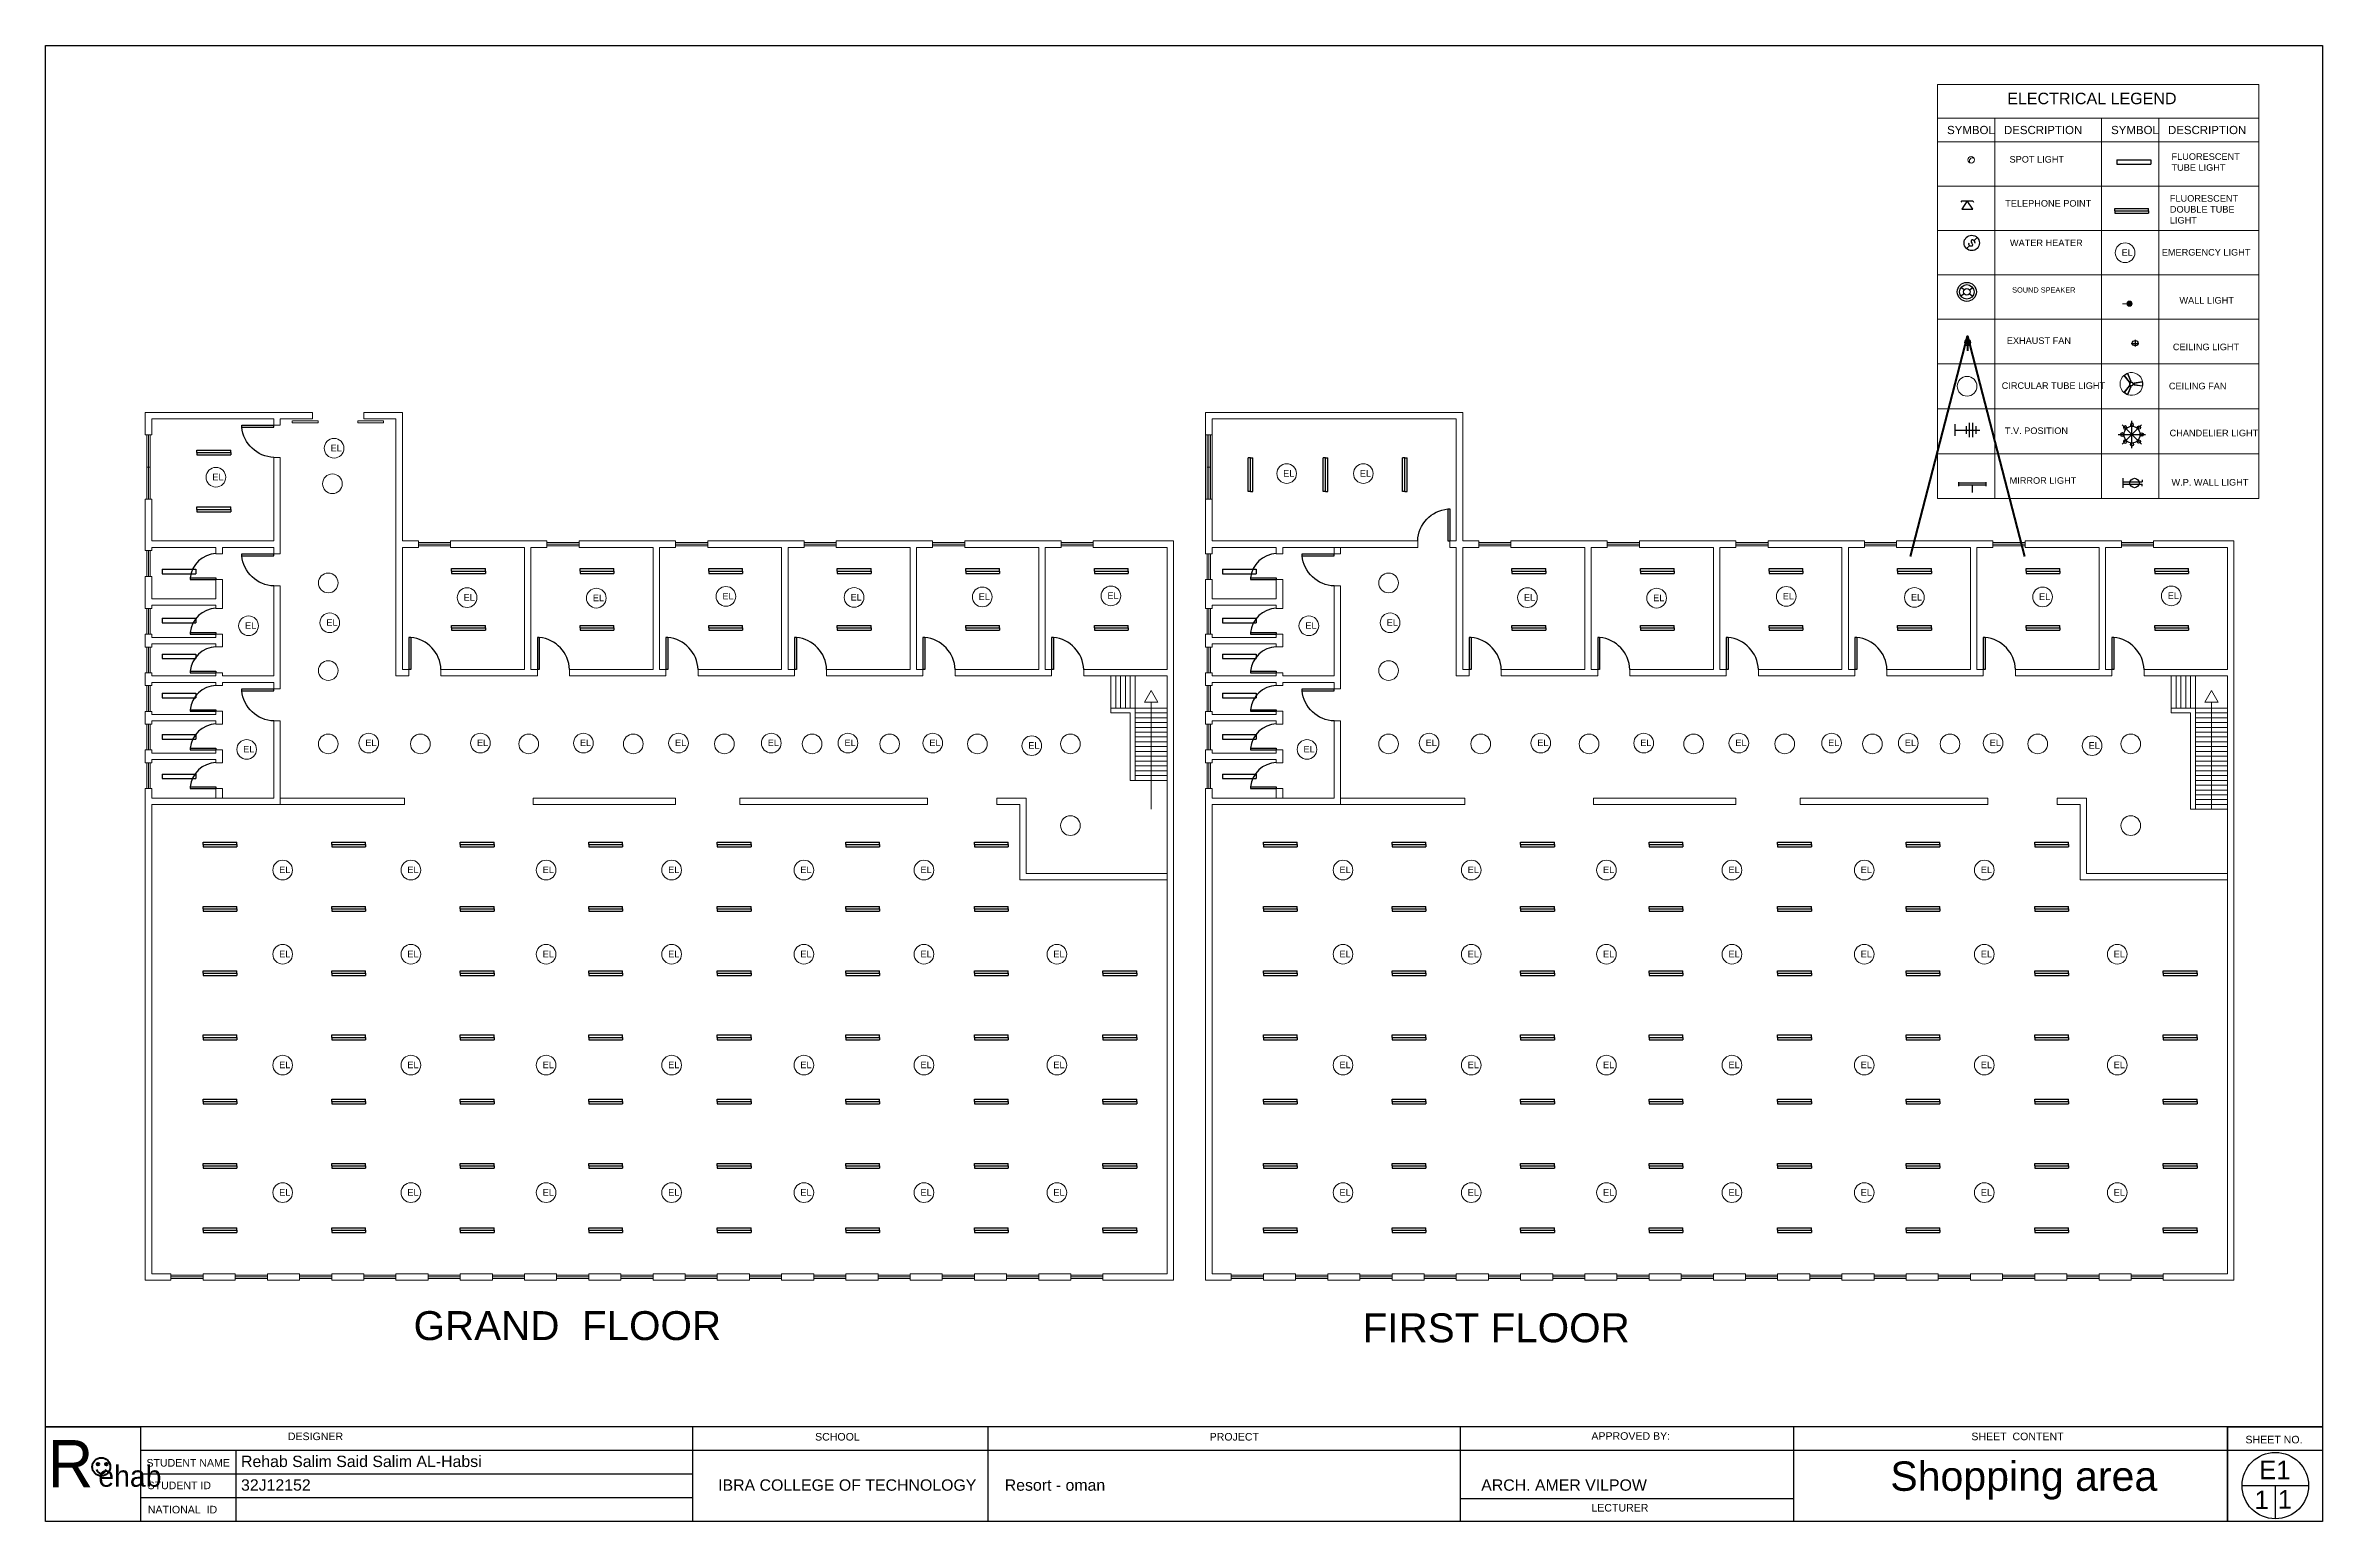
# Model space of a CAD drawing. Header units: inches. Extents: x 17 to 458, y 103 to 566.
# Drawn here: x 303.1 to 458.1, y 465.4 to 565.9 of the extents above; entities that cross this region are included whole.
import ezdxf

# ---------------------------------------------------------------- set-up
doc = ezdxf.new("R2010")
doc.units = ezdxf.units.IN
doc.header["$MEASUREMENT"] = 0
for name, color, linetype in [('EL_FITTINGS', 3, 'Continuous'), ('ELEC', 10, 'Continuous'), ('FUR', 6, 'Continuous'), ('Sanitry', 251, 'Continuous')]:
    doc.layers.add(name, color=color, linetype=linetype)
doc.layers.add('ELECTRICAL', color=200, linetype='Continuous', lineweight=18)
doc.styles.add('ARIAL', font='arial.ttf')
doc.styles.get("Standard").update_dxf_attribs({"font": 'arial.ttf'})
doc.dimstyles.get("Standard").update_dxf_attribs({"dimtxt": 0.18, "dimasz": 0.18, "dimexe": 0.18, "dimexo": 0.0625, "dimgap": 0.09, "dimtad": 0, "dimtih": 1, "dimtoh": 1, "dimdec": 4, "dimzin": 0, "dimdsep": 46, "dimtxsty": 'Standard', "dimcen": 0.09, "dimadec": 0, "dimazin": 0, "dimtfac": 1, "dimtdec": 4, "dimtofl": 0, "dimtmove": 0, "dimatfit": 3, "dimfxl": 1, "dimtolj": 1, "dimtzin": 0, "dimarcsym": 0})

msp = doc.modelspace()

# ---------------------------------------------------------------- texts
at = {"color": 5, "lineweight": 0, "style": 'ARIAL'}
for s, height, p in [('SYMBOL', 0.558398, (432.53751, 559.90259)), ('DESCRIPTION', 0.5583981, (436.40993, 559.90259)), ('SYMBOL', 0.558398, (443.70548, 559.90259)), ('DESCRIPTION', 0.5583981, (447.57789, 559.90259))]:
    msp.add_text(s, height=height, dxfattribs=at).set_placement(p)
at = {"color": 18, "true_color": 0x000000}
for s, height, p in [('DESIGNER', 0.515359, (319.55944, 470.97708)), ('SCHOOL', 0.515359, (355.46015, 470.94699)), ('PROJECT', 0.515359, (382.32444, 470.94699)), ('APPROVED BY:', 0.5153587, (408.31651, 470.99859)), ('SHEET  CONTENT', 0.5153587, (434.19014, 470.97039)), ('SHEET NO.', 0.515359, (452.85678, 470.75581)), ('STUDENT NAME', 0.5153587, (309.93254, 469.17181)), ('STUDENT ID', 0.515359, (310.00645, 467.63519)), ('NATIONAL  ID', 0.5153587, (310.02493, 465.98776)), ('LECTURER', 0.515359, (408.31651, 466.11473))]:
    msp.add_text(s, height=height, dxfattribs=at).set_placement(p)
at = {"color": 3}
for s, p in [('Rehab Salim Said Salim AL-Habsi', (316.36962, 469.14379)), ('32J12152', (316.36962, 467.53329)), ('IBRA COLLEGE OF TECHNOLOGY', (348.85813, 467.52983)), ('Resort - oman', (368.37141, 467.52983)), ('ARCH. AMER VILPOW', (400.8158, 467.52983))]:
    msp.add_text(s, height=0.773038, dxfattribs=at).set_placement(p)
at = {"color": 140}
msp.add_text('E1', height=1.252322, dxfattribs=at).set_placement((453.78116, 468.31616))
at = {"color": 1}
for p in [(453.47001, 466.28608), (455.05117, 466.32012)]:
    msp.add_text('1', height=1.25232, dxfattribs=at).set_placement(p)
at = {"lineweight": 0, "insert": (436.63026, 562.72123), "char_height": 0.7817573, "width": 11.9560073, "attachment_point": 1}
msp.add_mtext('ELECTRICAL LEGEND', dxfattribs=at)
at = {"color": 3, "lineweight": 0, "attachment_point": 4, "style": 'ARIAL'}
for s, insert, char_height, width in [('SPOT LIGHT', (436.79025, 558.18173), 0.446718, 6.0884771), ('FLUORESCENT\\PTUBE LIGHT', (447.8187, 557.99817), 0.4467185, 6.0884771), ('TELEPHONE POINT', (436.49517, 555.18492), 0.4467185, 6.0884771), ('FLUORESCENT DOUBLE TUBE LIGHT', (447.70733, 554.77829), 0.4467185, 6.0884771), ('WATER HEATER', (436.81648, 552.49962), 0.4467185, 6.0884771), ('EMERGENCY LIGHT', (447.1563, 551.85028), 0.4467185, 6.0884771), ('SOUND SPEAKER', (436.96649, 549.28809), 0.3582371, 4.8825346), ('WALL LIGHT', (448.35506, 548.58161), 0.446718, 6.0884771), ('EXHAUST FAN', (436.60251, 545.83468), 0.4467185, 6.0884771), ('CEILING LIGHT', (447.91094, 545.40918), 0.4467185, 6.0884771), ('CIRCULAR TUBE LIGHT', (436.25558, 542.77335), 0.4467185, 6.6475499), ('CEILING FAN', (447.6396, 542.74646), 0.4467185, 6.0884771), ('T.V. POSITION', (436.47136, 539.70252), 0.4467185, 6.0884771), ('CHANDELIER LIGHT', (447.68917, 539.54519), 0.4467185, 6.0884771), ('MIRROR LIGHT', (436.79514, 536.31283), 0.4467185, 4.6453529), ('W.P. WALL LIGHT', (447.81688, 536.18939), 0.4467185, 6.0884771)]:
    msp.add_mtext(s, dxfattribs=dict(at, insert=insert, char_height=char_height, width=width))
at = {"lineweight": 0, "attachment_point": 1}
for s, width, insert, char_height in [('GRAND  FLOOR', 23.1006746, (328.11896, 479.75699), 1.969392), ('FIRST FLOOR', 20.0051406, (392.7408, 479.60781), 1.969392), ('{\\fBlackadder ITC|b0|i0|c0|p82;ehab}', 2.1558242, (306.65068, 469.25006), 1.4471532), ('Shopping area', 19.5565234, (428.67126, 469.52453), 2)]:
    msp.add_mtext_dynamic_manual_height_columns(s, width=width, gutter_width=1, heights=[0], dxfattribs=dict(at, insert=insert, char_height=char_height))
at = {"color": 5, "lineweight": 0, "insert": (303.21078, 470.97925), "char_height": 3.2103233, "attachment_point": 1}
msp.add_mtext_dynamic_manual_height_columns('{\\fBlackadder ITC|b0|i0|c0|p82;R}', width=2.1558242, gutter_width=1, heights=[0], dxfattribs=at)
at = {"layer": 'Sanitry', "color": 1, "lineweight": 0, "char_height": 0.4467185, "width": 2.0172078, "attachment_point": 4, "style": 'ARIAL'}
for insert in [(443.75575, 551.84163), (321.80735, 538.52879), (313.75826, 536.55657), (386.66776, 536.80648), (391.88913, 536.80648), (374.70067, 528.47795), (446.89916, 528.47795), (330.86231, 528.35819), (339.66131, 528.32173), (348.48619, 528.44149), (357.21218, 528.36856), (365.93817, 528.40502), (403.0608, 528.35819), (411.85981, 528.32173), (420.68468, 528.44149), (429.41067, 528.36856), (438.13666, 528.40502), (315.97905, 526.44008), (321.51564, 526.64442), (388.17755, 526.44008), (393.71413, 526.64442), (315.85324, 518.02131), (324.16913, 518.45156), (331.77255, 518.45156), (338.78255, 518.45156), (345.25765, 518.45156), (351.57395, 518.45156), (356.79493, 518.45156), (362.57427, 518.45156), (369.3121, 518.27753), (388.05173, 518.02131), (396.36763, 518.45156), (403.97104, 518.45156), (410.98104, 518.45156), (417.45614, 518.45156), (423.77244, 518.45156), (428.99343, 518.45156), (434.77276, 518.45156), (441.5106, 518.27753), (318.30518, 509.80935), (327.03402, 509.80935), (336.24508, 509.80935), (344.79016, 509.80935), (353.79464, 509.80935), (361.97219, 509.80935), (390.50367, 509.80935), (399.23251, 509.80935), (408.44358, 509.80935), (416.98865, 509.80935), (425.99313, 509.80935), (434.17068, 509.80935), (318.30518, 504.0783), (327.03402, 504.0783), (336.24508, 504.0783), (344.79016, 504.0783), (353.79464, 504.0783), (361.97219, 504.0783), (371.02142, 504.0783), (390.50367, 504.0783), (399.23251, 504.0783), (408.44358, 504.0783), (416.98865, 504.0783), (425.99313, 504.0783), (434.17068, 504.0783), (443.21991, 504.0783), (318.30518, 496.52567), (327.03402, 496.52567), (336.24508, 496.52567), (344.79016, 496.52567), (353.79464, 496.52567), (361.97219, 496.52567), (371.02142, 496.52567), (390.50367, 496.52567), (399.23251, 496.52567), (408.44358, 496.52567), (416.98865, 496.52567), (425.99313, 496.52567), (434.17068, 496.52567), (443.21991, 496.52567), (318.30518, 487.84535), (327.03402, 487.84535), (336.24508, 487.84535), (344.79016, 487.84535), (353.79464, 487.84535), (361.97219, 487.84535), (371.02142, 487.84535), (390.50367, 487.84535), (399.23251, 487.84535), (408.44358, 487.84535), (416.98865, 487.84535), (425.99313, 487.84535), (434.17068, 487.84535), (443.21991, 487.84535)]:
    msp.add_mtext('\\pi0.66275;EL', dxfattribs=dict(at, insert=insert))

# ---------------------------------------------------------------- blocks, each defined once
blk = doc.blocks.new('DESK4')
at = {"color": 0}
for p, q in [((0, 1), (-0.06, 1)), ((0, 0), (-0.06, 0))]:
    blk.add_line(p, q, dxfattribs=at)
blk.add_lwpolyline([(-0.06, 1), (-0.06, 0)], dxfattribs=at)
blk.add_lwpolyline([(0.945, 0, 0.376459), (0, 1), (0, 0)], format="xyb", dxfattribs=at)
blk = doc.blocks.new('Fluorescent Double Tube Light')
at = {"layer": 'EL_FITTINGS', "color": 1}
for p, q in [((-51.5, 7.2), (51.5, 7.2)), ((-51.5, 0), (-51.5, 7.2)), ((-51.5, 0), (51.5, 0)), ((51.5, 0), (51.5, 7.2)), ((-51.5, 0), (51.5, 0)), ((-51.5, 0), (-51.5, -7.2)), ((-51.5, -7.2), (51.5, -7.2)), ((51.5, 0), (51.5, -7.2))]:
    blk.add_line(p, q, dxfattribs=at)
blk = doc.blocks.new('Flourescent Tube Light')
at = {"layer": 'EL_FITTINGS', "color": 1}
for p, q in [((-51.5, 6.8), (51.5, 6.8)), ((-51.5, 6.8), (-51.5, -6.8)), ((51.5, 6.8), (51.5, -6.8)), ((-51.5, -6.8), (51.5, -6.8))]:
    blk.add_line(p, q, dxfattribs=at)
blk = doc.blocks.new('Telephone Point')
at = {"layer": 'EL_FITTINGS', "color": 1}
for p, q in [((-16.8, 24.7), (-19.6, 20.8)), ((0, 24.7), (-16.8, 0)), ((-16.8, 24.7), (16.8, 24.7)), ((-16.8, 0), (16.8, 0)), ((16.8, 0), (0, 24.7)), ((16.8, 24.7), (19.6, 20.8))]:
    blk.add_line(p, q, dxfattribs=at)
blk = doc.blocks.new('Water Heater')
at = {"layer": 'EL_FITTINGS', "color": 1}
for p, q in [((30.5, 7.4), (39.9, 16.6)), ((16.1, -8.7), (7.5, -17.2))]:
    blk.add_line(p, q, dxfattribs=at)
for points in [[(33.1, 1.7), (32.8, 4.8), (30.5, 7.4), (27.1, 9.5), (23.9, 9.2), (21.9, 6.6), (21.9, 2), (24.2, -0.9), (25.9, -5), (24.8, -9.3), (19.8, -10.1), (16.1, -8.7), (14.7, -3.8), (14.7, -2.4), (15.5, -0.1)], [(33.1, 1.7), (32.6, -0.3)]]:
    blk.add_lwpolyline(points, dxfattribs=at)
blk.add_circle((23.4, 0), 23.4, dxfattribs=at)
blk = doc.blocks.new('DRHUDR')
at = {"color": 1}
for p, q in [((53434.9, 7577.1), (53424.6, 7584.4)), ((53451.1, 7577.1), (53461.4, 7584.4)), ((53434.9, 7565.4), (53424.6, 7558)), ((53451.1, 7565.4), (53461.4, 7558))]:
    blk.add_line(p, q, dxfattribs=at)
for radius in [29.6, 22.6, 9.97]:
    blk.add_circle((53443, 7571.2), radius, dxfattribs=at)
blk = doc.blocks.new('WALL LIGHT')
at = {"layer": 'ELECTRICAL'}
blk.add_hatch(color=256, dxfattribs=at).paths.add_polyline_path([(0.47, 0, 1), (0.22, 0, 1)])
blk.add_line((0.22, 0), (0, 0), dxfattribs=at)
blk.add_circle((0.34, 0), 0.126, dxfattribs=at)
blk = doc.blocks.new('Ceiling light')
at = {"layer": 'ELEC'}
for p, q in [((0, 0.16), (0, -0.16)), ((-0.19, -0.01), (0.18, -0.01))]:
    blk.add_line(p, q, dxfattribs=at)
blk.add_ellipse((0, 0), major_axis=(0.141, 0), ratio=0.898978, start_param=3.141593, end_param=9.424778, dxfattribs=at)
blk = doc.blocks.new('dtrhtr')
at = {"layer": 'EL_FITTINGS', "color": 1}
for p, q in [((110116.8, -17669.4), (110116.8, -17682.1)), ((110202.4, -17673.1), (110116.8, -17673.1)), ((110202.4, -17678.4), (110116.8, -17678.4)), ((110159.6, -17678.4), (110159.6, -17701.3)), ((110202.4, -17669.4), (110202.4, -17682.1))]:
    blk.add_line(p, q, dxfattribs=at)
blk = doc.blocks.new('T.V. Position')
at = {"layer": 'EL_FITTINGS', "color": 1}
for p, q in [((0, 17.6), (0, -17.6)), ((0, 0), (76.7, 0)), ((34.5, 11.9), (34.5, -11.9)), ((44.4, 21.8), (44.4, -21.8)), ((54.3, 21.8), (54.3, -21.8)), ((64.2, 11.9), (64.2, -11.9))]:
    blk.add_line(p, q, dxfattribs=at)
blk = doc.blocks.new('WP Wall Light')
at = {"layer": 'EL_FITTINGS', "color": 1}
for p, q in [((0, 14.9), (0, -14.9)), ((0, 3.9), (59.1, 3.9)), ((59.1, 9.9), (59.1, 3.9)), ((0, -3.9), (59.1, -3.9)), ((59.1, -9.9), (59.1, -3.9))]:
    blk.add_line(p, q, dxfattribs=at)
blk.add_circle((35.4, 0), 14.3, dxfattribs=at)
blk = doc.blocks.new('Chandelier Light')
at = {"layer": 'EL_FITTINGS', "color": 1, "linetype": 'Continuous'}
for p, q in [((-41.7, 0), (41.7, 0)), ((29.5, 29.5), (-29.5, -29.5)), ((-29.5, 29.5), (29.5, -29.5)), ((0, -41.7), (0, 41.7))]:
    blk.add_line(p, q, dxfattribs=at)
at = {"layer": 'EL_FITTINGS', "color": 2, "linetype": 'Continuous', "extrusion": (0, 0, -1)}
for centre, major_axis in [((-30, 0), (-3.54, 3.54)), ((-30, 0), (-3.54, 3.54)), ((-21, 21.4), (0.05, 5)), ((0, 30), (3.54, 3.54)), ((-21, -21.4), (-5, -0.05))]:
    blk.add_ellipse(centre, major_axis=major_axis, ratio=1, start_param=0.785398, end_param=7.068583, dxfattribs=at)
at = {"layer": 'EL_FITTINGS', "color": 4, "linetype": 'Continuous', "extrusion": (0, 0, -1)}
blk.add_ellipse((0, 0), major_axis=(17.7, 17.7), ratio=1, start_param=0.785398, end_param=7.068583, dxfattribs=at)
at = {"layer": 'EL_FITTINGS', "color": 2, "linetype": 'Continuous'}
for centre, major_axis in [((21, 21.4), (-0.05, 5)), ((30, 0), (3.54, 3.54)), ((30, 0), (3.54, 3.54)), ((0, -30), (3.54, -3.54)), ((0, -30), (3.54, -3.54)), ((21, -21.4), (5, -0.05))]:
    blk.add_ellipse(centre, major_axis=major_axis, ratio=1, start_param=0.785398, end_param=7.068583, dxfattribs=at)

# ---------------------------------------------------------------- hatches: boundary and pattern name
at = {"lineweight": 100, "true_color": 0x000000}
h = msp.add_hatch(color=18, dxfattribs=at)
h.dxf.hatch_style = 1
h.paths.add_polyline_path([(306.54072, 469.33879, 1), (306.70476, 469.33879, 1)])
h.paths.add_polyline_path([(307.28593, 469.33879, 1), (307.12189, 469.33879, 1)])

# ---------------------------------------------------------------- linework, layer by layer
at = {"color": 240, "true_color": 0xed1f24}
for p, q in [((303.05907, 465.43788), (303.05907, 565.93282)), ((303.05907, 465.43788), (303.05907, 565.93282)), ((303.05907, 565.93282), (458.09613, 565.93282)), ((458.09613, 565.93282), (458.09613, 465.43788)), ((458.09613, 471.87986), (303.05907, 471.87986)), ((367.21299, 471.87986), (367.21299, 465.43788)), ((399.38348, 471.87986), (399.38348, 465.43788)), ((422.08776, 471.87986), (422.08776, 465.43788)), ((422.08776, 471.87986), (422.08776, 465.43788)), ((451.62239, 471.87986), (451.62239, 465.43788)), ((458.09613, 470.26937), (309.53281, 470.26937)), ((316.00656, 470.26937), (316.00656, 465.43788)), ((399.38348, 470.26937), (399.38348, 465.43788)), ((347.11907, 468.65887), (309.53281, 468.65887)), ((347.11907, 467.04837), (309.53281, 467.04837)), ((422.08776, 466.98375), (399.38348, 466.98375)), ((458.09613, 465.43788), (303.05907, 465.43788)), ((458.09613, 465.43788), (303.05907, 465.43788))]:
    msp.add_line(p, q, dxfattribs=at)
at = {"color": 18, "lineweight": 0, "true_color": 0x000000}
for p, q in [((431.88305, 535.08492), (431.88305, 563.28841)), ((431.88305, 563.28841), (453.76518, 563.28841)), ((453.76518, 563.28841), (453.76518, 535.08492)), ((431.88305, 560.97673), (453.76518, 560.97673)), ((435.79334, 560.97673), (435.79334, 535.08492)), ((443.05101, 560.97673), (443.05101, 535.08492)), ((446.9613, 560.97673), (446.9613, 535.08492)), ((431.88305, 559.36854), (453.76518, 559.36854)), ((431.88305, 556.35319), (453.76518, 556.35319)), ((431.88305, 553.33784), (453.76518, 553.33784)), ((431.88305, 550.32249), (453.76518, 550.32249)), ((431.88305, 547.30714), (453.76518, 547.30714)), ((431.88305, 544.25159), (453.76518, 544.25159)), ((431.88305, 541.19603), (453.76518, 541.19603)), ((431.88305, 538.14048), (453.76518, 538.14048)), ((431.88305, 535.08492), (453.76518, 535.08492))]:
    msp.add_line(p, q, dxfattribs=at)
at = {"lineweight": 0}
for p, q in [((309.85079, 540.95408), (318.60364, 540.95408)), ((309.85079, 539.42233), (309.85079, 540.95408)), ((310.28843, 540.51644), (318.60364, 540.51644)), ((310.28843, 539.42233), (310.28843, 540.51644)), ((318.60364, 540.95408), (321.2295, 540.95408)), ((318.60364, 540.51644), (318.60364, 540.0788)), ((318.60364, 540.0788), (319.04128, 540.0788)), ((319.04128, 540.51644), (321.2295, 540.51644)), ((319.04128, 540.51644), (319.04128, 540.0788)), ((319.86227, 540.23374), (319.86227, 540.38691)), ((321.62105, 540.23374), (319.86227, 540.23374)), ((319.87048, 540.38691), (321.62105, 540.38691)), ((321.2295, 540.51644), (321.2295, 540.95408)), ((321.62105, 540.38691), (321.62105, 540.23374)), ((321.62105, 540.23374), (321.62105, 540.23374)), ((324.31333, 540.23374), (324.31333, 540.38691)), ((326.0721, 540.23374), (324.31333, 540.23374)), ((324.32153, 540.38691), (326.0721, 540.38691)), ((324.73064, 540.95408), (327.35649, 540.95408)), ((324.73064, 540.51644), (324.73064, 540.95408)), ((324.73064, 540.51644), (326.91885, 540.51644)), ((326.0721, 540.38691), (326.0721, 540.23374)), ((326.0721, 540.23374), (326.0721, 540.23374)), ((326.91885, 540.51644), (326.91885, 531.76359)), ((327.35649, 540.95408), (327.35649, 532.20123)), ((382.04928, 540.95408), (390.80213, 540.95408)), ((382.04928, 532.20123), (382.04928, 540.95408)), ((382.48692, 532.20123), (382.48692, 540.51644)), ((382.48692, 540.51644), (399.11734, 540.51644)), ((390.80213, 540.95408), (399.55499, 540.95408)), ((399.11734, 540.51644), (399.11734, 532.20123)), ((399.55499, 540.95408), (399.55499, 532.20123)), ((310.28843, 539.42233), (309.85079, 539.42233)), ((309.9602, 539.42233), (309.9602, 535.04591)), ((310.06961, 539.42233), (310.06961, 535.04591)), ((310.17902, 539.42233), (310.17902, 535.04591)), ((382.48692, 539.42233), (382.04928, 539.42233)), ((382.15869, 539.42233), (382.15869, 535.04591)), ((382.2681, 539.42233), (382.2681, 535.04591)), ((382.37751, 539.42233), (382.37751, 535.04591)), ((310.17902, 537.23412), (309.9602, 537.23412)), ((318.60364, 537.89058), (318.60364, 532.20123)), ((318.60364, 537.89058), (319.04128, 537.89058)), ((319.04128, 537.89058), (319.04128, 531.76359)), ((382.37751, 537.23412), (382.15869, 537.23412)), ((309.85079, 532.20123), (309.85079, 535.04591)), ((310.28843, 535.04591), (309.85079, 535.04591)), ((310.28843, 532.20123), (310.28843, 535.04591)), ((382.48692, 535.04591), (382.04928, 535.04591)), ((309.85079, 531.54376), (309.85079, 532.20123)), ((318.60364, 532.20123), (310.28843, 532.20123)), ((327.35649, 532.20123), (328.4506, 532.20123)), ((328.4506, 531.76359), (328.4506, 532.20123)), ((328.4506, 532.09182), (330.63881, 532.09182)), ((328.4506, 531.98241), (330.63881, 531.98241)), ((328.4506, 531.873), (330.63881, 531.873)), ((330.63881, 532.20123), (336.10935, 532.20123)), ((330.63881, 531.76359), (330.63881, 532.20123)), ((336.10935, 532.20123), (337.20345, 532.20123)), ((337.20345, 531.76359), (337.20345, 532.20123)), ((337.20345, 532.09182), (339.39167, 532.09182)), ((337.20345, 531.98241), (339.39167, 531.98241)), ((337.20345, 531.873), (339.39167, 531.873)), ((339.39167, 532.20123), (344.8622, 532.20123)), ((339.39167, 531.76359), (339.39167, 532.20123)), ((344.8622, 532.20123), (345.95631, 532.20123)), ((345.95631, 531.76359), (345.95631, 532.20123)), ((345.95631, 532.09182), (348.14452, 532.09182)), ((345.95631, 531.98241), (348.14452, 531.98241)), ((345.95631, 531.873), (348.14452, 531.873)), ((348.14452, 532.20123), (353.61505, 532.20123)), ((348.14452, 531.76359), (348.14452, 532.20123)), ((353.61505, 532.20123), (354.70916, 532.20123)), ((354.70916, 531.76359), (354.70916, 532.20123)), ((354.70916, 532.09182), (356.89737, 532.09182)), ((354.70916, 531.98241), (356.89737, 531.98241)), ((354.70916, 531.873), (356.89737, 531.873)), ((356.89737, 532.20123), (362.36791, 532.20123)), ((356.89737, 531.76359), (356.89737, 532.20123)), ((362.36791, 532.20123), (363.46201, 532.20123)), ((363.46201, 531.76359), (363.46201, 532.20123)), ((363.46201, 532.09182), (365.65023, 532.09182)), ((363.46201, 531.98241), (365.65023, 531.98241)), ((363.46201, 531.873), (365.65023, 531.873)), ((365.65023, 532.20123), (371.12076, 532.20123)), ((365.65023, 531.76359), (365.65023, 532.20123)), ((371.12076, 532.20123), (372.21487, 532.20123)), ((372.21487, 531.76359), (372.21487, 532.20123)), ((372.21487, 532.09182), (374.40308, 532.09182)), ((372.21487, 531.98241), (374.40308, 531.98241)), ((372.21487, 531.873), (374.40308, 531.873)), ((374.40308, 532.20123), (379.87361, 532.20123)), ((374.40308, 531.76359), (374.40308, 532.20123)), ((379.87361, 532.20123), (379.87361, 523.44838)), ((382.04928, 531.33457), (382.04928, 532.20123)), ((390.80213, 532.20123), (382.48692, 532.20123)), ((390.80213, 532.20123), (393.88844, 532.20123)), ((393.88844, 532.20123), (396.49149, 532.20123)), ((396.49149, 531.76359), (396.49149, 532.20123)), ((398.6797, 532.20123), (399.11734, 532.20123)), ((398.6797, 531.76359), (398.6797, 532.20123)), ((399.55499, 532.20123), (400.64909, 532.20123)), ((400.64909, 531.76359), (400.64909, 532.20123)), ((400.64909, 532.09182), (402.83731, 532.09182)), ((400.64909, 531.98241), (402.83731, 531.98241)), ((400.64909, 531.873), (402.83731, 531.873)), ((402.83731, 532.20123), (408.30784, 532.20123)), ((402.83731, 531.76359), (402.83731, 532.20123)), ((408.30784, 532.20123), (409.40195, 532.20123)), ((409.40195, 531.76359), (409.40195, 532.20123)), ((409.40195, 532.09182), (411.59016, 532.09182)), ((409.40195, 531.98241), (411.59016, 531.98241)), ((409.40195, 531.873), (411.59016, 531.873)), ((411.59016, 532.20123), (417.06069, 532.20123)), ((411.59016, 531.76359), (411.59016, 532.20123)), ((417.06069, 532.20123), (418.1548, 532.20123)), ((418.1548, 531.76359), (418.1548, 532.20123)), ((418.1548, 532.09182), (420.34301, 532.09182)), ((418.1548, 531.98241), (420.34301, 531.98241)), ((418.1548, 531.873), (420.34301, 531.873)), ((420.34301, 532.20123), (425.81355, 532.20123)), ((420.34301, 531.76359), (420.34301, 532.20123)), ((425.81355, 532.20123), (426.90765, 532.20123)), ((426.90765, 531.76359), (426.90765, 532.20123)), ((426.90765, 532.09182), (429.09587, 532.09182)), ((426.90765, 531.98241), (429.09587, 531.98241)), ((426.90765, 531.873), (429.09587, 531.873)), ((429.09587, 532.20123), (434.5664, 532.20123)), ((429.09587, 531.76359), (429.09587, 532.20123)), ((434.5664, 532.20123), (435.66051, 532.20123)), ((435.66051, 531.76359), (435.66051, 532.20123)), ((435.66051, 532.09182), (437.84872, 532.09182)), ((435.66051, 531.98241), (437.84872, 531.98241)), ((435.66051, 531.873), (437.84872, 531.873)), ((437.84872, 532.20123), (443.31925, 532.20123)), ((437.84872, 531.76359), (437.84872, 532.20123)), ((443.31925, 532.20123), (444.41336, 532.20123)), ((444.41336, 531.76359), (444.41336, 532.20123)), ((444.41336, 532.09182), (446.60157, 532.09182)), ((444.41336, 531.98241), (446.60157, 531.98241)), ((444.41336, 531.873), (446.60157, 531.873)), ((446.60157, 532.20123), (452.07211, 532.20123)), ((446.60157, 531.76359), (446.60157, 532.20123)), ((452.07211, 532.20123), (452.07211, 523.44838)), ((310.28843, 531.54376), (309.85079, 531.54376)), ((309.9602, 531.54376), (309.9602, 529.78456)), ((310.06961, 531.54376), (310.06961, 529.78456)), ((310.17902, 531.54376), (310.17902, 529.78456)), ((310.28843, 531.54376), (310.28843, 531.76359)), ((314.66486, 531.76359), (310.28843, 531.76359)), ((314.66486, 531.32594), (314.66486, 531.76359)), ((314.66486, 531.32594), (315.1025, 531.32594)), ((315.1025, 531.32594), (315.1025, 531.76359)), ((318.60364, 531.76359), (315.1025, 531.76359)), ((318.60364, 531.19518), (318.60364, 531.76359)), ((318.60364, 531.32594), (319.04128, 531.32594)), ((319.04128, 531.32594), (319.04128, 531.76359)), ((326.91885, 531.76359), (326.91885, 523.01073)), ((327.35649, 531.76359), (327.35649, 523.44838)), ((327.35649, 531.76359), (328.4506, 531.76359)), ((330.63881, 531.76359), (335.6717, 531.76359)), ((335.6717, 531.76359), (335.6717, 523.44838)), ((336.10935, 531.76359), (337.20345, 531.76359)), ((336.10935, 531.76359), (336.10935, 523.44838)), ((339.39167, 531.76359), (344.42456, 531.76359)), ((344.42456, 531.76359), (344.42456, 523.44838)), ((344.8622, 531.76359), (345.95631, 531.76359)), ((344.8622, 531.76359), (344.8622, 523.44838)), ((348.14452, 531.76359), (353.17741, 531.76359)), ((353.17741, 531.76359), (353.17741, 523.44838)), ((353.61505, 531.76359), (353.61505, 523.44838)), ((353.61505, 531.76359), (354.70916, 531.76359)), ((356.89737, 531.76359), (361.93026, 531.76359)), ((361.93026, 531.76359), (361.93026, 523.44838)), ((362.36791, 531.76359), (362.36791, 523.44838)), ((362.36791, 531.76359), (363.46201, 531.76359)), ((365.65023, 531.76359), (370.68312, 531.76359)), ((370.68312, 531.76359), (370.68312, 523.44838)), ((371.12076, 531.76359), (371.12076, 523.44838)), ((371.12076, 531.76359), (372.21487, 531.76359)), ((374.40308, 531.76359), (379.43597, 531.76359)), ((379.43597, 531.76359), (379.43597, 523.44838)), ((382.48692, 531.33457), (382.04928, 531.33457)), ((382.15869, 531.33457), (382.15869, 529.57537)), ((382.2681, 531.33457), (382.2681, 529.57537)), ((382.37751, 531.33457), (382.37751, 529.57537)), ((382.48692, 531.33457), (382.48692, 531.76359)), ((386.86335, 531.76359), (382.48692, 531.76359)), ((386.86335, 531.32594), (386.86335, 531.76359)), ((386.86335, 531.32594), (386.86335, 531.76359)), ((386.86335, 531.32594), (387.30099, 531.32594)), ((387.30099, 531.32594), (387.30099, 531.76359)), ((390.80213, 531.76359), (387.30099, 531.76359)), ((387.30099, 531.32594), (387.30099, 531.76359)), ((390.80213, 531.32594), (390.80213, 531.76359)), ((390.80213, 531.76359), (391.23978, 531.76359)), ((390.80213, 531.32594), (391.23978, 531.32594)), ((391.23978, 531.32594), (391.23978, 531.76359)), ((396.49149, 531.76359), (391.23978, 531.76359)), ((399.11734, 531.76359), (398.6797, 531.76359)), ((399.11734, 531.76359), (399.11734, 523.01073)), ((399.55499, 531.76359), (400.64909, 531.76359)), ((399.55499, 531.76359), (399.55499, 523.44838)), ((402.83731, 531.76359), (407.8702, 531.76359)), ((407.8702, 531.76359), (407.8702, 523.44838)), ((408.30784, 531.76359), (409.40195, 531.76359)), ((408.30784, 531.76359), (408.30784, 523.44838)), ((411.59016, 531.76359), (416.62305, 531.76359)), ((416.62305, 531.76359), (416.62305, 523.44838)), ((417.06069, 531.76359), (418.1548, 531.76359)), ((417.06069, 531.76359), (417.06069, 523.44838)), ((420.34301, 531.76359), (425.3759, 531.76359)), ((425.3759, 531.76359), (425.3759, 523.44838)), ((425.81355, 531.76359), (426.90765, 531.76359)), ((425.81355, 531.76359), (425.81355, 523.44838)), ((429.09587, 531.76359), (434.12876, 531.76359)), ((434.12876, 531.76359), (434.12876, 523.44838)), ((434.5664, 531.76359), (435.66051, 531.76359)), ((434.5664, 531.76359), (434.5664, 523.44838)), ((437.84872, 531.76359), (442.88161, 531.76359)), ((442.88161, 531.76359), (442.88161, 523.44838)), ((443.31925, 531.76359), (444.41336, 531.76359)), ((443.31925, 531.76359), (443.31925, 523.44838)), ((446.60157, 531.76359), (451.63446, 531.76359)), ((451.63446, 531.76359), (451.63446, 523.44838)), ((309.85079, 527.60497), (309.85079, 529.78456)), ((310.28843, 529.78456), (309.85079, 529.78456)), ((310.28843, 528.26244), (310.28843, 529.78456)), ((314.66486, 528.26244), (314.66486, 529.57537)), ((314.66486, 529.57537), (315.1025, 529.57537)), ((315.1025, 527.60598), (315.1025, 529.57537)), ((318.60364, 523.01073), (318.60364, 529.13773)), ((318.60364, 529.13773), (319.04128, 529.13773)), ((319.04128, 522.13545), (319.04128, 529.13773)), ((382.04928, 527.60497), (382.04928, 529.57537)), ((382.48692, 529.57537), (382.04928, 529.57537)), ((382.48692, 528.26244), (382.48692, 529.57537)), ((386.86335, 529.57537), (385.11278, 529.57537)), ((386.86335, 528.26244), (386.86335, 529.68041)), ((386.86335, 528.26244), (386.86335, 529.57537)), ((386.86335, 529.57537), (387.30099, 529.57537)), ((387.30099, 527.60598), (387.30099, 529.57537)), ((387.30099, 527.60598), (387.30099, 529.57537)), ((390.80213, 523.01073), (390.80213, 529.13773)), ((390.80213, 529.13773), (391.23978, 529.13773)), ((391.23978, 522.13545), (391.23978, 529.13773)), ((310.28843, 527.60497), (309.85079, 527.60497)), ((309.9602, 527.60497), (309.9602, 525.84578)), ((310.06961, 527.60497), (310.06961, 525.84578)), ((310.17902, 527.60497), (310.17902, 525.84578)), ((314.66486, 528.26244), (310.28843, 528.26244)), ((310.28843, 527.60497), (310.28843, 527.8248)), ((314.66486, 527.8248), (310.28843, 527.8248)), ((314.66486, 527.60598), (314.66486, 527.8248)), ((314.66486, 527.60598), (315.1025, 527.60598)), ((382.48692, 527.60497), (382.04928, 527.60497)), ((382.15869, 527.60497), (382.15869, 525.84578)), ((382.2681, 527.60497), (382.2681, 525.84578)), ((382.37751, 527.60497), (382.37751, 525.84578)), ((386.86335, 528.26244), (382.48692, 528.26244)), ((382.48692, 527.60497), (382.48692, 527.8248)), ((386.86335, 527.8248), (382.48692, 527.8248)), ((386.86335, 527.60598), (386.86335, 527.8248)), ((386.86335, 527.60598), (386.86335, 527.8248)), ((386.86335, 527.60598), (387.30099, 527.60598)), ((309.85079, 524.97912), (309.85079, 525.84578)), ((310.28843, 525.84578), (309.85079, 525.84578)), ((310.28843, 525.63659), (310.28843, 525.84578)), ((314.66486, 525.63659), (310.28843, 525.63659)), ((314.66486, 525.63659), (314.66486, 525.85541)), ((314.66486, 525.85541), (315.1025, 525.85541)), ((315.1025, 524.98012), (315.1025, 525.85541)), ((382.04928, 524.97912), (382.04928, 525.84578)), ((382.48692, 525.84578), (382.04928, 525.84578)), ((382.48692, 525.63659), (382.48692, 525.84578)), ((386.86335, 525.63659), (382.48692, 525.63659)), ((386.86335, 525.63659), (386.86335, 525.96044)), ((386.86335, 525.63659), (386.86335, 525.85541)), ((386.86335, 525.85541), (387.30099, 525.85541)), ((387.30099, 524.98012), (387.30099, 525.85541)), ((387.30099, 524.98012), (387.30099, 525.85541)), ((310.28843, 524.97912), (309.85079, 524.97912)), ((309.9602, 524.97912), (309.9602, 523.21992)), ((310.06961, 524.97912), (310.06961, 523.21992)), ((310.17902, 524.97912), (310.17902, 523.21992)), ((310.28843, 524.97912), (310.28843, 525.19895)), ((314.66486, 525.19895), (310.28843, 525.19895)), ((314.66486, 524.98012), (314.66486, 525.19895)), ((314.66486, 524.98012), (315.1025, 524.98012)), ((382.48692, 524.97912), (382.04928, 524.97912)), ((382.15869, 524.97912), (382.15869, 523.21992)), ((382.2681, 524.97912), (382.2681, 523.21992)), ((382.37751, 524.97912), (382.37751, 523.21992)), ((382.48692, 524.97912), (382.48692, 525.19895)), ((386.86335, 525.19895), (382.48692, 525.19895)), ((386.86335, 524.98012), (386.86335, 525.19895)), ((386.86335, 524.98012), (386.86335, 525.19895)), ((386.86335, 524.98012), (387.30099, 524.98012)), ((309.85079, 522.35326), (309.85079, 523.21992)), ((310.28843, 523.21992), (309.85079, 523.21992)), ((310.28843, 523.01073), (310.28843, 523.21992)), ((314.66486, 523.01073), (310.28843, 523.01073)), ((310.28843, 522.35326), (310.28843, 522.57309)), ((314.66486, 522.57309), (310.28843, 522.57309)), ((314.66486, 523.01073), (314.66486, 523.22955)), ((314.66486, 523.22955), (315.1025, 523.22955)), ((314.66486, 522.35427), (314.66486, 522.57309)), ((315.1025, 523.01073), (315.1025, 523.22955)), ((315.1025, 523.01073), (318.60364, 523.01073)), ((315.1025, 522.35427), (315.1025, 522.57309)), ((315.1025, 522.57309), (318.60364, 522.57309)), ((318.60364, 522.00468), (318.60364, 522.57309)), ((326.91885, 523.01073), (327.79414, 523.01073)), ((327.35649, 523.44838), (327.79414, 523.44838)), ((327.79414, 523.44838), (327.79414, 523.01073)), ((329.98235, 523.44838), (335.6717, 523.44838)), ((329.98235, 523.44838), (329.98235, 523.01073)), ((329.98235, 523.01073), (336.54699, 523.01073)), ((336.10935, 523.44838), (336.54699, 523.44838)), ((336.54699, 523.44838), (336.54699, 523.01073)), ((338.7352, 523.44838), (344.42456, 523.44838)), ((338.7352, 523.44838), (338.7352, 523.01073)), ((338.7352, 523.01073), (345.29984, 523.01073)), ((344.8622, 523.44838), (345.29984, 523.44838)), ((345.29984, 523.44838), (345.29984, 523.01073)), ((347.48806, 523.44838), (353.17741, 523.44838)), ((347.48806, 523.44838), (347.48806, 523.01073)), ((347.48806, 523.01073), (354.0527, 523.01073)), ((353.61505, 523.44838), (354.0527, 523.44838)), ((354.0527, 523.44838), (354.0527, 523.01073)), ((356.24091, 523.44838), (361.93026, 523.44838)), ((356.24091, 523.44838), (356.24091, 523.01073)), ((356.24091, 523.01073), (362.80555, 523.01073)), ((362.36791, 523.44838), (362.80555, 523.44838)), ((362.80555, 523.44838), (362.80555, 523.01073)), ((364.99376, 523.44838), (370.68312, 523.44838)), ((364.99376, 523.44838), (364.99376, 523.01073)), ((364.99376, 523.01073), (371.5584, 523.01073)), ((371.12076, 523.44838), (371.5584, 523.44838)), ((371.5584, 523.44838), (371.5584, 523.01073)), ((373.74662, 523.44838), (379.43597, 523.44838)), ((373.74662, 523.44838), (373.74662, 523.01073)), ((373.74662, 523.01073), (379.43597, 523.01073)), ((375.6066, 523.01073), (375.6066, 520.82252)), ((375.93483, 523.01073), (375.93483, 520.82252)), ((376.26306, 523.01073), (376.26306, 520.82252)), ((376.59129, 523.01073), (376.59129, 520.82252)), ((376.91953, 523.01073), (376.91953, 520.82252)), ((376.91953, 523.01073), (376.91953, 520.82252)), ((377.24776, 523.01073), (377.24776, 515.89904)), ((379.43597, 523.01073), (379.43597, 514.69552)), ((379.87361, 523.44838), (379.87361, 514.69552)), ((382.04928, 522.35326), (382.04928, 523.21992)), ((382.48692, 523.21992), (382.04928, 523.21992)), ((382.48692, 523.01073), (382.48692, 523.21992)), ((386.86335, 523.01073), (382.48692, 523.01073)), ((382.48692, 522.35326), (382.48692, 522.57309)), ((386.86335, 522.57309), (382.48692, 522.57309)), ((386.86335, 523.01073), (386.86335, 523.33459)), ((386.86335, 523.01073), (386.86335, 523.22955)), ((386.86335, 523.22955), (387.30099, 523.22955)), ((386.86335, 522.35427), (386.86335, 522.57309)), ((386.86335, 522.35427), (386.86335, 522.57309)), ((387.30099, 523.01073), (387.30099, 523.22955)), ((387.30099, 523.01073), (387.30099, 523.22955)), ((387.30099, 523.01073), (390.80213, 523.01073)), ((387.30099, 522.35427), (387.30099, 522.57309)), ((387.30099, 522.57309), (390.80213, 522.57309)), ((387.30099, 522.35427), (387.30099, 522.57309)), ((390.80213, 522.13545), (390.80213, 522.57309)), ((399.11734, 523.01073), (399.99263, 523.01073)), ((399.55499, 523.44838), (400.1234, 523.44838)), ((399.55499, 523.44838), (399.99263, 523.44838)), ((399.99263, 523.44838), (399.99263, 523.01073)), ((402.18084, 523.44838), (407.8702, 523.44838)), ((402.18283, 523.44838), (407.8702, 523.44838)), ((402.18283, 523.44838), (402.18283, 523.01073)), ((402.18283, 523.01073), (408.74548, 523.01073)), ((408.30784, 523.44838), (408.87625, 523.44838)), ((408.30784, 523.44838), (408.74548, 523.44838)), ((408.74548, 523.44838), (408.74548, 523.01073)), ((410.9337, 523.44838), (416.62305, 523.44838)), ((410.9337, 523.44838), (416.62305, 523.44838)), ((410.9337, 523.44838), (410.9337, 523.01073)), ((410.9337, 523.01073), (417.49834, 523.01073)), ((417.06069, 523.44838), (417.6291, 523.44838)), ((417.06069, 523.44838), (417.49834, 523.44838)), ((417.49834, 523.44838), (417.49834, 523.01073)), ((419.68655, 523.44838), (425.3759, 523.44838)), ((419.68853, 523.44838), (425.3759, 523.44838)), ((419.68853, 523.44838), (419.68853, 523.01073)), ((419.68853, 523.01073), (426.25119, 523.01073)), ((425.81355, 523.44838), (426.38196, 523.44838)), ((425.81355, 523.44838), (426.25119, 523.44838)), ((426.25119, 523.44838), (426.25119, 523.01073)), ((428.4394, 523.44838), (434.12876, 523.44838)), ((428.4394, 523.44838), (434.12876, 523.44838)), ((428.4394, 523.44838), (428.4394, 523.01073)), ((428.4394, 523.01073), (435.00404, 523.01073)), ((434.5664, 523.44838), (435.13481, 523.44838)), ((434.5664, 523.44838), (435.00404, 523.44838)), ((435.00404, 523.44838), (435.00404, 523.01073)), ((437.19226, 523.44838), (442.88161, 523.44838)), ((437.19424, 523.44838), (442.88161, 523.44838)), ((437.19424, 523.44838), (437.19424, 523.01073)), ((437.19424, 523.01073), (443.7569, 523.01073)), ((443.31925, 523.44838), (443.88766, 523.44838)), ((443.31925, 523.44838), (443.7569, 523.44838)), ((443.7569, 523.44838), (443.7569, 523.01073)), ((445.94709, 523.44838), (451.63446, 523.44838)), ((445.94709, 523.44838), (445.94709, 523.01073)), ((445.94709, 523.01073), (451.63446, 523.01073)), ((447.80509, 523.01073), (447.80509, 520.82252)), ((448.13332, 523.01073), (448.13332, 520.82252)), ((448.46155, 523.01073), (448.46155, 520.82252)), ((448.78979, 523.01073), (448.78979, 520.82252)), ((449.11802, 523.01073), (449.11802, 520.82252)), ((449.11802, 523.01073), (449.11802, 520.82252)), ((449.44625, 523.01073), (449.44625, 513.92965)), ((451.63446, 523.01073), (451.63446, 514.69552)), ((452.07211, 523.44838), (452.07211, 514.69552)), ((310.28843, 522.35326), (309.85079, 522.35326)), ((309.9602, 522.35326), (309.9602, 520.59407)), ((310.06961, 522.35326), (310.06961, 520.59407)), ((310.17902, 522.35326), (310.17902, 520.59407)), ((314.66486, 522.35427), (315.1025, 522.35427)), ((318.60364, 522.13545), (319.04128, 522.13545)), ((382.48692, 522.35326), (382.04928, 522.35326)), ((382.15869, 522.35326), (382.15869, 520.59407)), ((382.2681, 522.35326), (382.2681, 520.59407)), ((382.37751, 522.35326), (382.37751, 520.59407)), ((386.86335, 522.35427), (387.30099, 522.35427)), ((390.80213, 522.13545), (391.23978, 522.13545)), ((309.85079, 519.7274), (309.85079, 520.59407)), ((310.28843, 520.59407), (309.85079, 520.59407)), ((310.28843, 519.7274), (309.85079, 519.7274)), ((309.9602, 519.7274), (309.9602, 517.96821)), ((310.06961, 519.7274), (310.06961, 517.96821)), ((310.17902, 519.7274), (310.17902, 517.96821)), ((310.28843, 520.38488), (310.28843, 520.59407)), ((314.66486, 520.38488), (310.28843, 520.38488)), ((314.66486, 519.94723), (310.28843, 519.94723)), ((310.28843, 519.7274), (310.28843, 519.94723)), ((314.66486, 520.38488), (314.66486, 520.6037)), ((314.66486, 520.6037), (315.1025, 520.6037)), ((314.66486, 519.72841), (314.66486, 519.94723)), ((314.66486, 519.72841), (315.1025, 519.72841)), ((315.1025, 519.72841), (315.1025, 520.6037)), ((318.60364, 514.69552), (318.60364, 519.94723)), ((318.60364, 519.94723), (319.04128, 519.94723)), ((319.04128, 514.69552), (319.04128, 519.94723)), ((375.6066, 520.82252), (379.43597, 520.82252)), ((375.6066, 520.82252), (375.6066, 520.49429)), ((375.6066, 520.49429), (376.91953, 520.49429)), ((376.91953, 520.49429), (376.91953, 515.89904)), ((377.24776, 520.49429), (379.43597, 520.49429)), ((377.24776, 520.49429), (379.43597, 520.49429)), ((377.24776, 520.16606), (379.43597, 520.16606)), ((377.24776, 519.83782), (379.43597, 519.83782)), ((377.24776, 519.50959), (379.43597, 519.50959)), ((382.04928, 519.7274), (382.04928, 520.59407)), ((382.48692, 520.59407), (382.04928, 520.59407)), ((382.48692, 519.7274), (382.04928, 519.7274)), ((382.15869, 519.7274), (382.15869, 517.96821)), ((382.2681, 519.7274), (382.2681, 517.96821)), ((382.37751, 519.7274), (382.37751, 517.96821)), ((382.48692, 520.38488), (382.48692, 520.59407)), ((386.86335, 520.38488), (382.48692, 520.38488)), ((382.48692, 519.7274), (382.48692, 519.94723)), ((386.86335, 519.94723), (382.48692, 519.94723)), ((386.86335, 520.38488), (386.86335, 520.70873)), ((386.86335, 520.38488), (386.86335, 520.6037)), ((386.86335, 520.6037), (387.30099, 520.6037)), ((386.86335, 519.72841), (386.86335, 519.94723)), ((386.86335, 519.72841), (386.86335, 519.94723)), ((386.86335, 519.72841), (387.30099, 519.72841)), ((387.30099, 519.72841), (387.30099, 520.6037)), ((387.30099, 519.72841), (387.30099, 520.6037)), ((390.80213, 514.69552), (390.80213, 519.94723)), ((390.80213, 519.94723), (391.23978, 519.94723)), ((391.23978, 514.69552), (391.23978, 519.94723)), ((447.80509, 520.82252), (451.63446, 520.82252)), ((447.80509, 520.82252), (447.80509, 520.49429)), ((447.80509, 520.49429), (449.11802, 520.49429)), ((449.11802, 520.49429), (449.11802, 513.92965)), ((449.44625, 520.49429), (451.63446, 520.49429)), ((449.44625, 520.49429), (451.63446, 520.49429)), ((449.44625, 520.16606), (451.63446, 520.16606)), ((449.44625, 519.83782), (451.63446, 519.83782)), ((449.44625, 519.50959), (451.63446, 519.50959)), ((309.85079, 517.10155), (309.85079, 517.96821)), ((310.28843, 517.96821), (309.85079, 517.96821)), ((310.28843, 517.75902), (310.28843, 517.96821)), ((314.66486, 517.75902), (314.66486, 517.97784)), ((314.66486, 517.97784), (315.1025, 517.97784)), ((315.1025, 517.10256), (315.1025, 517.97784)), ((377.24776, 519.18136), (379.43597, 519.18136)), ((377.24776, 518.85313), (379.43597, 518.85313)), ((377.24776, 518.5249), (379.43597, 518.5249)), ((377.24776, 518.19666), (379.43597, 518.19666)), ((377.24776, 517.86843), (379.43597, 517.86843)), ((382.04928, 517.10155), (382.04928, 517.96821)), ((382.48692, 517.96821), (382.04928, 517.96821)), ((382.48692, 517.75902), (382.48692, 517.96821)), ((386.86335, 517.75902), (386.86335, 518.08288)), ((386.86335, 517.75902), (386.86335, 517.97784)), ((386.86335, 517.97784), (387.30099, 517.97784)), ((387.30099, 517.10256), (387.30099, 517.97784)), ((387.30099, 517.10256), (387.30099, 517.97784)), ((449.44625, 519.18136), (451.63446, 519.18136)), ((449.44625, 518.85313), (451.63446, 518.85313)), ((449.44625, 518.5249), (451.63446, 518.5249)), ((449.44625, 518.19666), (451.63446, 518.19666)), ((449.44625, 517.86843), (451.63446, 517.86843)), ((310.28843, 517.10155), (309.85079, 517.10155)), ((309.9602, 517.10155), (309.9602, 515.34235)), ((310.06961, 517.10155), (310.06961, 515.34235)), ((310.17902, 517.10155), (310.17902, 515.34235)), ((314.66486, 517.75902), (310.28843, 517.75902)), ((310.28843, 517.10155), (310.28843, 517.32138)), ((314.66486, 517.32138), (310.28843, 517.32138)), ((314.66486, 517.10256), (314.66486, 517.32138)), ((314.66486, 517.10256), (315.1025, 517.10256)), ((377.24776, 517.5402), (379.43597, 517.5402)), ((377.24776, 517.21197), (379.43597, 517.21197)), ((377.24776, 516.88374), (379.43597, 516.88374)), ((377.24776, 516.5555), (379.43597, 516.5555)), ((382.48692, 517.10155), (382.04928, 517.10155)), ((382.15869, 517.10155), (382.15869, 515.34235)), ((382.2681, 517.10155), (382.2681, 515.34235)), ((382.37751, 517.10155), (382.37751, 515.34235)), ((386.86335, 517.75902), (382.48692, 517.75902)), ((382.48692, 517.10155), (382.48692, 517.32138)), ((386.86335, 517.32138), (382.48692, 517.32138)), ((386.86335, 517.10256), (386.86335, 517.32138)), ((386.86335, 517.10256), (386.86335, 517.32138)), ((386.86335, 517.10256), (387.30099, 517.10256)), ((449.44625, 517.5402), (451.63446, 517.5402)), ((449.44625, 517.21197), (451.63446, 517.21197)), ((449.44625, 516.88374), (451.63446, 516.88374)), ((449.44625, 516.5555), (451.63446, 516.5555)), ((309.85079, 514.69552), (309.85079, 515.34235)), ((310.28843, 515.34235), (309.85079, 515.34235)), ((310.28843, 514.69552), (310.28843, 515.34235)), ((314.66486, 514.69552), (314.66486, 515.35199)), ((314.66486, 515.35199), (315.1025, 515.35199)), ((315.1025, 514.69552), (315.1025, 515.35199)), ((377.24776, 515.89904), (376.91953, 515.89904)), ((377.24776, 516.22727), (379.43597, 516.22727)), ((377.24776, 515.89904), (379.43597, 515.89904)), ((382.04928, 514.69552), (382.04928, 515.34235)), ((382.48692, 515.34235), (382.04928, 515.34235)), ((382.48692, 514.69552), (382.48692, 515.34235)), ((386.86335, 514.69552), (386.86335, 515.45702)), ((386.86335, 514.69552), (386.86335, 515.35199)), ((386.86335, 515.35199), (387.30099, 515.35199)), ((387.30099, 514.69552), (387.30099, 515.35199)), ((387.30099, 514.69552), (387.30099, 515.35199)), ((449.44625, 516.22727), (451.63446, 516.22727)), ((449.44625, 515.89904), (451.63446, 515.89904)), ((449.44625, 515.57081), (451.63446, 515.57081)), ((449.44625, 515.24258), (451.63446, 515.24258)), ((449.44625, 514.91434), (451.63446, 514.91434)), ((309.85079, 481.87232), (309.85079, 514.69552)), ((318.60364, 514.69552), (310.28843, 514.69552)), ((310.28843, 482.30997), (310.28843, 514.25788)), ((319.04128, 514.25788), (310.28843, 514.25788)), ((327.51133, 514.25788), (310.28843, 514.25788)), ((319.04128, 514.69552), (319.04128, 514.25788)), ((327.51133, 514.69552), (319.04128, 514.69552)), ((326.91885, 514.69552), (327.35649, 514.69552)), ((327.51133, 514.69552), (327.51133, 514.25788)), ((345.9575, 514.69552), (336.26418, 514.69552)), ((336.26418, 514.69552), (336.26418, 514.25788)), ((345.9575, 514.25788), (336.26418, 514.25788)), ((345.9575, 514.69552), (345.9575, 514.25788)), ((363.12275, 514.69552), (350.33392, 514.69552)), ((350.33392, 514.69552), (350.33392, 514.25788)), ((363.12275, 514.25788), (350.33392, 514.25788)), ((362.36791, 514.69552), (362.80555, 514.69552)), ((363.12275, 514.69552), (363.12275, 514.25788)), ((369.82739, 514.69552), (367.832, 514.69552)), ((367.832, 514.69552), (367.832, 514.25788)), ((369.38975, 514.25788), (367.832, 514.25788)), ((369.38975, 514.25788), (369.38975, 509.11558)), ((369.82739, 514.69552), (369.82739, 514.25788)), ((369.82739, 514.69552), (369.82739, 509.55322)), ((379.43597, 514.25788), (379.43597, 514.69552)), ((379.43597, 514.25788), (379.43597, 482.30997)), ((379.87361, 514.69552), (379.87361, 481.87232)), ((382.04928, 481.87232), (382.04928, 514.69552)), ((390.80213, 514.69552), (382.48692, 514.69552)), ((382.48692, 482.30997), (382.48692, 514.25788)), ((391.23978, 514.25788), (382.48692, 514.25788)), ((399.70982, 514.25788), (382.48692, 514.25788)), ((391.23978, 514.69552), (391.23978, 514.25788)), ((399.70982, 514.69552), (391.23978, 514.69552)), ((418.15599, 514.69552), (408.46267, 514.69552)), ((418.15599, 514.25788), (408.46267, 514.25788)), ((435.32124, 514.69552), (422.53242, 514.69552)), ((435.32124, 514.25788), (422.53242, 514.25788)), ((442.02588, 514.69552), (440.03049, 514.69552)), ((440.03049, 514.69552), (440.03049, 514.25788)), ((441.58824, 514.25788), (440.03049, 514.25788)), ((441.58824, 514.25788), (441.58824, 509.11558)), ((442.02588, 514.69552), (442.02588, 514.25788)), ((442.02588, 514.69552), (442.02588, 509.55322)), ((449.44625, 513.92965), (449.11802, 513.92965)), ((449.44625, 514.58611), (451.63446, 514.58611)), ((449.44625, 514.25788), (451.63446, 514.25788)), ((449.44625, 513.92965), (451.63446, 513.92965)), ((451.63446, 514.25788), (451.63446, 514.69552)), ((451.63446, 514.25788), (451.63446, 482.30997)), ((452.07211, 514.69552), (452.07211, 481.87232)), ((379.43597, 509.11558), (369.38975, 509.11558)), ((379.43597, 509.55322), (369.82739, 509.55322)), ((451.63446, 509.11558), (441.58824, 509.11558)), ((451.63446, 509.55322), (442.02588, 509.55322)), ((311.60136, 482.30997), (310.28843, 482.30997)), ((311.60136, 482.30997), (311.60136, 481.87232)), ((313.78957, 482.20056), (311.60136, 482.20056)), ((315.97778, 482.30997), (313.78957, 482.30997)), ((313.78957, 482.30997), (313.78957, 481.87232)), ((315.97778, 482.30997), (315.97778, 481.87232)), ((318.166, 482.20056), (315.97778, 482.20056)), ((320.35421, 482.30997), (318.166, 482.30997)), ((318.166, 482.30997), (318.166, 481.87232)), ((320.35421, 482.30997), (320.35421, 481.87232)), ((322.54242, 482.20056), (320.35421, 482.20056)), ((324.73064, 482.30997), (322.54242, 482.30997)), ((322.54242, 482.30997), (322.54242, 481.87232)), ((324.73064, 482.30997), (324.73064, 481.87232)), ((326.91885, 482.20056), (324.73064, 482.20056)), ((329.10706, 482.30997), (326.91885, 482.30997)), ((326.91885, 482.30997), (326.91885, 481.87232)), ((329.10706, 482.30997), (329.10706, 481.87232)), ((331.29528, 482.20056), (329.10706, 482.20056)), ((333.48349, 482.30997), (331.29528, 482.30997)), ((331.29528, 482.30997), (331.29528, 481.87232)), ((333.48349, 482.30997), (333.48349, 481.87232)), ((335.6717, 482.20056), (333.48349, 482.20056)), ((337.85992, 482.30997), (335.6717, 482.30997)), ((335.6717, 482.30997), (335.6717, 481.87232)), ((337.85992, 482.30997), (337.85992, 481.87232)), ((340.04813, 482.20056), (337.85992, 482.20056)), ((342.23634, 482.30997), (340.04813, 482.30997)), ((340.04813, 482.30997), (340.04813, 481.87232)), ((342.23634, 482.30997), (342.23634, 481.87232)), ((344.42456, 482.20056), (342.23634, 482.20056)), ((346.61277, 482.30997), (344.42456, 482.30997)), ((344.42456, 482.30997), (344.42456, 481.87232)), ((346.61277, 482.30997), (346.61277, 481.87232)), ((348.80098, 482.20056), (346.61277, 482.20056)), ((350.9892, 482.30997), (348.80098, 482.30997)), ((348.80098, 482.30997), (348.80098, 481.87232)), ((350.9892, 482.30997), (350.9892, 481.87232)), ((353.17741, 482.20056), (350.9892, 482.20056)), ((355.36562, 482.30997), (353.17741, 482.30997)), ((353.17741, 482.30997), (353.17741, 481.87232)), ((355.36562, 482.30997), (355.36562, 481.87232)), ((357.55384, 482.20056), (355.36562, 482.20056)), ((359.74205, 482.30997), (357.55384, 482.30997)), ((357.55384, 482.30997), (357.55384, 481.87232)), ((359.74205, 482.30997), (359.74205, 481.87232)), ((361.93026, 482.20056), (359.74205, 482.20056)), ((364.11848, 482.30997), (361.93026, 482.30997)), ((361.93026, 482.30997), (361.93026, 481.87232)), ((364.11848, 482.30997), (364.11848, 481.87232)), ((366.30669, 482.20056), (364.11848, 482.20056)), ((368.4949, 482.30997), (366.30669, 482.30997)), ((366.30669, 482.30997), (366.30669, 481.87232)), ((368.4949, 482.30997), (368.4949, 481.87232)), ((370.68312, 482.20056), (368.4949, 482.20056)), ((372.87133, 482.30997), (370.68312, 482.30997)), ((370.68312, 482.30997), (370.68312, 481.87232)), ((372.87133, 482.30997), (372.87133, 481.87232)), ((375.05954, 482.20056), (372.87133, 482.20056)), ((379.43597, 482.30997), (375.05954, 482.30997)), ((375.05954, 482.30997), (375.05954, 481.87232)), ((383.79985, 482.30997), (382.48692, 482.30997)), ((383.79985, 482.30997), (382.48692, 482.30997)), ((383.79985, 482.30997), (383.79985, 481.87232)), ((385.98806, 482.20056), (383.79985, 482.20056)), ((388.17628, 482.30997), (385.98806, 482.30997)), ((388.17628, 482.30997), (385.98806, 482.30997)), ((385.98806, 482.30997), (385.98806, 481.87232)), ((388.17628, 482.30997), (388.17628, 481.87232)), ((390.36449, 482.20056), (388.17628, 482.20056)), ((392.5527, 482.30997), (390.36449, 482.30997)), ((392.5527, 482.30997), (390.36449, 482.30997)), ((390.36449, 482.30997), (390.36449, 481.87232)), ((392.5527, 482.30997), (392.5527, 481.87232)), ((394.74092, 482.20056), (392.5527, 482.20056)), ((396.92913, 482.30997), (394.74092, 482.30997)), ((396.92913, 482.30997), (394.74092, 482.30997)), ((394.74092, 482.30997), (394.74092, 481.87232)), ((396.92913, 482.30997), (396.92913, 481.87232)), ((399.11734, 482.20056), (396.92913, 482.20056)), ((401.30556, 482.30997), (399.11734, 482.30997)), ((401.30556, 482.30997), (399.11734, 482.30997)), ((399.11734, 482.30997), (399.11734, 481.87232)), ((401.30556, 482.30997), (401.30556, 481.87232)), ((403.49377, 482.20056), (401.30556, 482.20056)), ((405.68198, 482.30997), (403.49377, 482.30997)), ((405.68198, 482.30997), (403.49377, 482.30997)), ((403.49377, 482.30997), (403.49377, 481.87232)), ((405.68198, 482.30997), (405.68198, 481.87232)), ((407.8702, 482.20056), (405.68198, 482.20056)), ((410.05841, 482.30997), (407.8702, 482.30997)), ((410.05841, 482.30997), (407.8702, 482.30997)), ((407.8702, 482.30997), (407.8702, 481.87232)), ((410.05841, 482.30997), (410.05841, 481.87232)), ((412.24662, 482.20056), (410.05841, 482.20056)), ((414.43484, 482.30997), (412.24662, 482.30997)), ((414.43484, 482.30997), (412.24662, 482.30997)), ((412.24662, 482.30997), (412.24662, 481.87232)), ((414.43484, 482.30997), (414.43484, 481.87232)), ((416.62305, 482.20056), (414.43484, 482.20056)), ((418.81126, 482.30997), (416.62305, 482.30997)), ((418.81126, 482.30997), (416.62305, 482.30997)), ((416.62305, 482.30997), (416.62305, 481.87232)), ((418.81126, 482.30997), (418.81126, 481.87232)), ((420.99948, 482.20056), (418.81126, 482.20056)), ((423.18769, 482.30997), (420.99948, 482.30997)), ((423.18769, 482.30997), (420.99948, 482.30997)), ((420.99948, 482.30997), (420.99948, 481.87232)), ((423.18769, 482.30997), (423.18769, 481.87232)), ((425.3759, 482.20056), (423.18769, 482.20056)), ((427.56412, 482.30997), (425.3759, 482.30997)), ((427.56412, 482.30997), (425.3759, 482.30997)), ((425.3759, 482.30997), (425.3759, 481.87232)), ((427.56412, 482.30997), (427.56412, 481.87232)), ((429.75233, 482.20056), (427.56412, 482.20056)), ((431.94054, 482.30997), (429.75233, 482.30997)), ((431.94054, 482.30997), (429.75233, 482.30997)), ((429.75233, 482.30997), (429.75233, 481.87232)), ((431.94054, 482.30997), (431.94054, 481.87232)), ((434.12876, 482.20056), (431.94054, 482.20056)), ((436.31697, 482.30997), (434.12876, 482.30997)), ((436.31697, 482.30997), (434.12876, 482.30997)), ((434.12876, 482.30997), (434.12876, 481.87232)), ((436.31697, 482.30997), (436.31697, 481.87232)), ((438.50518, 482.20056), (436.31697, 482.20056)), ((440.6934, 482.30997), (438.50518, 482.30997)), ((440.6934, 482.30997), (438.50518, 482.30997)), ((438.50518, 482.30997), (438.50518, 481.87232)), ((440.6934, 482.30997), (440.6934, 481.87232)), ((442.88161, 482.20056), (440.6934, 482.20056)), ((445.06982, 482.30997), (442.88161, 482.30997)), ((445.06982, 482.30997), (442.88161, 482.30997)), ((442.88161, 482.30997), (442.88161, 481.87232)), ((445.06982, 482.30997), (445.06982, 481.87232)), ((447.25804, 482.20056), (445.06982, 482.20056)), ((451.63446, 482.30997), (447.25804, 482.30997)), ((451.63446, 482.30997), (447.25804, 482.30997)), ((447.25804, 482.30997), (447.25804, 481.87232)), ((311.60136, 481.87232), (309.85079, 481.87232)), ((313.78957, 482.09114), (311.60136, 482.09114)), ((313.78957, 481.98173), (311.60136, 481.98173)), ((315.97778, 481.87232), (313.78957, 481.87232)), ((318.166, 482.09114), (315.97778, 482.09114)), ((318.166, 481.98173), (315.97778, 481.98173)), ((320.35421, 481.87232), (318.166, 481.87232)), ((322.54242, 482.09114), (320.35421, 482.09114)), ((322.54242, 481.98173), (320.35421, 481.98173)), ((324.73064, 481.87232), (322.54242, 481.87232)), ((326.91885, 482.09114), (324.73064, 482.09114)), ((326.91885, 481.98173), (324.73064, 481.98173)), ((329.10706, 481.87232), (326.91885, 481.87232)), ((331.29528, 482.09114), (329.10706, 482.09114)), ((331.29528, 481.98173), (329.10706, 481.98173)), ((333.48349, 481.87232), (331.29528, 481.87232)), ((335.6717, 482.09114), (333.48349, 482.09114)), ((335.6717, 481.98173), (333.48349, 481.98173)), ((337.85992, 481.87232), (335.6717, 481.87232)), ((340.04813, 482.09114), (337.85992, 482.09114)), ((340.04813, 481.98173), (337.85992, 481.98173)), ((342.23634, 481.87232), (340.04813, 481.87232)), ((344.42456, 482.09114), (342.23634, 482.09114)), ((344.42456, 481.98173), (342.23634, 481.98173)), ((346.61277, 481.87232), (344.42456, 481.87232)), ((348.80098, 482.09114), (346.61277, 482.09114)), ((348.80098, 481.98173), (346.61277, 481.98173)), ((350.9892, 481.87232), (348.80098, 481.87232)), ((353.17741, 482.09114), (350.9892, 482.09114)), ((353.17741, 481.98173), (350.9892, 481.98173)), ((355.36562, 481.87232), (353.17741, 481.87232)), ((357.55384, 482.09114), (355.36562, 482.09114)), ((357.55384, 481.98173), (355.36562, 481.98173)), ((359.74205, 481.87232), (357.55384, 481.87232)), ((361.93026, 482.09114), (359.74205, 482.09114)), ((361.93026, 481.98173), (359.74205, 481.98173)), ((364.11848, 481.87232), (361.93026, 481.87232)), ((366.30669, 482.09114), (364.11848, 482.09114)), ((366.30669, 481.98173), (364.11848, 481.98173)), ((368.4949, 481.87232), (366.30669, 481.87232)), ((370.68312, 482.09114), (368.4949, 482.09114)), ((370.68312, 481.98173), (368.4949, 481.98173)), ((372.87133, 481.87232), (370.68312, 481.87232)), ((375.05954, 482.09114), (372.87133, 482.09114)), ((375.05954, 481.98173), (372.87133, 481.98173)), ((379.87361, 481.87232), (375.05954, 481.87232)), ((383.79985, 481.87232), (382.04928, 481.87232)), ((383.79985, 481.87232), (382.04928, 481.87232)), ((385.98806, 482.09114), (383.79985, 482.09114)), ((385.98806, 481.98173), (383.79985, 481.98173)), ((388.17628, 481.87232), (385.98806, 481.87232)), ((388.17628, 481.87232), (385.98806, 481.87232)), ((390.36449, 482.09114), (388.17628, 482.09114)), ((390.36449, 481.98173), (388.17628, 481.98173)), ((392.5527, 481.87232), (390.36449, 481.87232)), ((392.5527, 481.87232), (390.36449, 481.87232)), ((394.74092, 482.09114), (392.5527, 482.09114)), ((394.74092, 481.98173), (392.5527, 481.98173)), ((396.92913, 481.87232), (394.74092, 481.87232)), ((396.92913, 481.87232), (394.74092, 481.87232)), ((399.11734, 482.09114), (396.92913, 482.09114)), ((399.11734, 481.98173), (396.92913, 481.98173)), ((401.30556, 481.87232), (399.11734, 481.87232)), ((401.30556, 481.87232), (399.11734, 481.87232)), ((403.49377, 482.09114), (401.30556, 482.09114)), ((403.49377, 481.98173), (401.30556, 481.98173)), ((405.68198, 481.87232), (403.49377, 481.87232)), ((405.68198, 481.87232), (403.49377, 481.87232)), ((407.8702, 482.09114), (405.68198, 482.09114)), ((407.8702, 481.98173), (405.68198, 481.98173)), ((410.05841, 481.87232), (407.8702, 481.87232)), ((410.05841, 481.87232), (407.8702, 481.87232)), ((412.24662, 482.09114), (410.05841, 482.09114)), ((412.24662, 481.98173), (410.05841, 481.98173)), ((414.43484, 481.87232), (412.24662, 481.87232)), ((414.43484, 481.87232), (412.24662, 481.87232)), ((416.62305, 482.09114), (414.43484, 482.09114)), ((416.62305, 481.98173), (414.43484, 481.98173)), ((418.81126, 481.87232), (416.62305, 481.87232)), ((418.81126, 481.87232), (416.62305, 481.87232)), ((420.99948, 482.09114), (418.81126, 482.09114)), ((420.99948, 481.98173), (418.81126, 481.98173)), ((423.18769, 481.87232), (420.99948, 481.87232)), ((423.18769, 481.87232), (420.99948, 481.87232)), ((425.3759, 482.09114), (423.18769, 482.09114)), ((425.3759, 481.98173), (423.18769, 481.98173)), ((427.56412, 481.87232), (425.3759, 481.87232)), ((427.56412, 481.87232), (425.3759, 481.87232)), ((429.75233, 482.09114), (427.56412, 482.09114)), ((429.75233, 481.98173), (427.56412, 481.98173)), ((431.94054, 481.87232), (429.75233, 481.87232)), ((431.94054, 481.87232), (429.75233, 481.87232)), ((434.12876, 482.09114), (431.94054, 482.09114)), ((434.12876, 481.98173), (431.94054, 481.98173)), ((436.31697, 481.87232), (434.12876, 481.87232)), ((436.31697, 481.87232), (434.12876, 481.87232)), ((438.50518, 482.09114), (436.31697, 482.09114)), ((438.50518, 481.98173), (436.31697, 481.98173)), ((440.6934, 481.87232), (438.50518, 481.87232)), ((440.6934, 481.87232), (438.50518, 481.87232)), ((442.88161, 482.09114), (440.6934, 482.09114)), ((442.88161, 481.98173), (440.6934, 481.98173)), ((445.06982, 481.87232), (442.88161, 481.87232)), ((445.06982, 481.87232), (442.88161, 481.87232)), ((447.25804, 482.09114), (445.06982, 482.09114)), ((447.25804, 481.98173), (445.06982, 481.98173)), ((452.07211, 481.87232), (447.25804, 481.87232)), ((452.07211, 481.87232), (447.25804, 481.87232))]:
    msp.add_line(p, q, dxfattribs=at)
at = {"color": 2, "lineweight": 0}
for p, q in [((378.34186, 513.92965), (378.34186, 521.23431)), ((450.54036, 513.92965), (450.54036, 521.23431))]:
    msp.add_line(p, q, dxfattribs=at)
at = {"color": 6, "lineweight": 0}
for p, q in [((399.11734, 514.69552), (399.55499, 514.69552)), ((399.70982, 514.69552), (399.70982, 514.25788)), ((408.46267, 514.69552), (408.46267, 514.25788)), ((418.15599, 514.69552), (418.15599, 514.25788)), ((422.53242, 514.69552), (422.53242, 514.25788)), ((434.5664, 514.69552), (435.00404, 514.69552)), ((435.32124, 514.69552), (435.32124, 514.25788))]:
    msp.add_line(p, q, dxfattribs=at)
at = {"color": 240}
for p in [(347.11907, 471.87986), (347.11907, 468.65887)]:
    msp.add_line(p, (347.11907, 465.43788), dxfattribs=at)
at = {"color": 8}
for p, q in [((452.62295, 467.88288), (457.14603, 467.88288)), ((454.88449, 467.88288), (454.88449, 465.62134))]:
    msp.add_line(p, q, dxfattribs=at)
at = {"color": 2, "lineweight": 0}
for points in [[(377.89507, 521.23431), (378.35058, 522.02328), (378.80609, 521.23431)], [(450.09356, 521.23431), (450.54907, 522.02328), (451.00458, 521.23431)]]:
    msp.add_lwpolyline(points, close=True, dxfattribs=at)
at = {"color": 240, "true_color": 0xed1f24}
for points in [[(303.05907, 471.87986), (309.53281, 471.87986), (309.53281, 465.43788), (303.05907, 465.43788)], [(451.62239, 471.87986), (458.09613, 471.87986), (458.09613, 465.43788), (451.62239, 465.43788)]]:
    msp.add_lwpolyline(points, close=True, dxfattribs=at)
at = {"color": 18, "lineweight": 100, "true_color": 0x000000}
for centre, radius in [((306.85301, 469.15753), 0.61719), ((306.62274, 469.33879), 0.08202), ((307.20391, 469.33879), 0.08202)]:
    msp.add_circle(centre, radius, dxfattribs=at)
at = {"color": 8}
msp.add_circle((454.88449, 467.88288), 2.26154, dxfattribs=at)
at = {"color": 18, "lineweight": 100, "true_color": 0x000000}
msp.add_arc((306.85179, 469.05664), 0.3441, 194.0957776, 346.8635285, dxfattribs=at)
at = {"layer": 'Sanitry', "color": 1, "lineweight": 0, "ltscale": 0.1}
for p, q in [((434.09116, 545.86266), (433.7817, 545.5532)), ((434.09116, 545.5532), (433.7817, 545.86266))]:
    msp.add_line(p, q, dxfattribs=at)
at = {"layer": 'Sanitry', "color": 1, "lineweight": 0}
for points in [[(444.57212, 543.46573, -0.103776276), (444.84814, 543.62509), (445.06288, 543.07399), (444.94201, 543.00421)], [(444.84814, 542.1502, -0.103776276), (444.57212, 542.30956), (444.94201, 542.77108), (445.06288, 542.70129)], [(444.61369, 543.4619, -0.084558374), (444.83066, 543.58717), (445.02552, 543.08712), (444.94933, 543.04313)], [(444.83066, 542.18812, -0.084558374), (444.61369, 542.31338), (444.94933, 542.73216), (445.02552, 542.68817)], [(445.84941, 542.72829), (445.26478, 542.81786), (445.26478, 542.95743), (445.84941, 543.047, -0.103776276)], [(445.82531, 542.76238), (445.29482, 542.84365), (445.29482, 542.93164), (445.82531, 543.01291, -0.084558374)]]:
    msp.add_lwpolyline(points, format="xyb", close=True, dxfattribs=at)
for points in [[(444.98479, 543.0289), (445.0064, 542.99148)], [(444.98479, 542.74638), (445.0064, 542.78381)], [(445.02011, 543.0493), (445.04172, 543.01187)], [(445.02011, 542.72599), (445.04172, 542.76342)], [(445.26478, 542.90804), (445.22156, 542.90804)], [(445.26478, 542.86725), (445.22156, 542.86725)]]:
    msp.add_lwpolyline(points, dxfattribs=at)
for centre, radius in [((434.17758, 558.14978), 0.22798), ((444.65596, 551.82521), 0.67036), ((433.90056, 542.73254), 0.67036), ((445.08989, 542.88764), 0.13324), ((445.08989, 542.88764), 0.10536), ((322.70756, 538.51238), 0.67036), ((314.65847, 536.54016), 0.67036), ((322.59651, 536.09147), 0.67036), ((387.56796, 536.79006), 0.67036), ((392.78934, 536.79006), 0.67036), ((322.30531, 529.34096), 0.67036), ((331.76251, 528.34178), 0.67036), ((340.56152, 528.30531), 0.67036), ((349.3864, 528.42507), 0.67036), ((358.11239, 528.35215), 0.67036), ((366.83838, 528.38861), 0.67036), ((375.60087, 528.46154), 0.67036), ((394.5038, 529.34096), 0.67036), ((403.96101, 528.34178), 0.67036), ((412.76001, 528.30531), 0.67036), ((421.58489, 528.42507), 0.67036), ((430.31088, 528.35215), 0.67036), ((439.03687, 528.38861), 0.67036), ((447.79937, 528.46154), 0.67036), ((322.41585, 526.62801), 0.67036), ((394.61434, 526.62801), 0.67036), ((316.87926, 526.42366), 0.67036), ((389.07775, 526.42366), 0.67036), ((322.30531, 523.37642), 0.67036), ((394.5038, 523.37642), 0.67036), ((316.75344, 518.00489), 0.67036), ((322.30531, 518.3828), 0.67036), ((325.06934, 518.43514), 0.67036), ((328.58385, 518.3828), 0.67036), ((332.67275, 518.43514), 0.67036), ((335.95803, 518.3828), 0.67036), ((339.68276, 518.43514), 0.67036), ((343.07882, 518.3828), 0.67036), ((346.15785, 518.43514), 0.67036), ((349.28079, 518.3828), 0.67036), ((352.47416, 518.43514), 0.67036), ((355.25307, 518.3828), 0.67036), ((357.69514, 518.43514), 0.67036), ((360.53624, 518.3828), 0.67036), ((363.47447, 518.43514), 0.67036), ((366.50852, 518.3828), 0.67036), ((370.21231, 518.26111), 0.67036), ((372.84489, 518.3828), 0.67036), ((388.95194, 518.00489), 0.67036), ((394.5038, 518.3828), 0.67036), ((397.26783, 518.43514), 0.67036), ((400.78235, 518.3828), 0.67036), ((404.87125, 518.43514), 0.67036), ((408.15652, 518.3828), 0.67036), ((411.88125, 518.43514), 0.67036), ((415.27731, 518.3828), 0.67036), ((418.35634, 518.43514), 0.67036), ((421.47929, 518.3828), 0.67036), ((424.67265, 518.43514), 0.67036), ((427.45157, 518.3828), 0.67036), ((429.89363, 518.43514), 0.67036), ((432.73474, 518.3828), 0.67036), ((435.67297, 518.43514), 0.67036), ((438.70701, 518.3828), 0.67036), ((442.4108, 518.26111), 0.67036), ((445.04338, 518.3828), 0.67036), ((372.84489, 512.81845), 0.67036), ((445.04338, 512.81845), 0.67036), ((319.20538, 509.79294), 0.67036), ((327.93422, 509.79294), 0.67036), ((337.14529, 509.79294), 0.67036), ((345.69036, 509.79294), 0.67036), ((354.69485, 509.79294), 0.67036), ((362.87239, 509.79294), 0.67036), ((391.40387, 509.79294), 0.67036), ((400.13272, 509.79294), 0.67036), ((409.34378, 509.79294), 0.67036), ((417.88886, 509.79294), 0.67036), ((426.89334, 509.79294), 0.67036), ((435.07089, 509.79294), 0.67036), ((319.20538, 504.06188), 0.67036), ((327.93422, 504.06188), 0.67036), ((337.14529, 504.06188), 0.67036), ((345.69036, 504.06188), 0.67036), ((354.69485, 504.06188), 0.67036), ((362.87239, 504.06188), 0.67036), ((371.92162, 504.06188), 0.67036), ((391.40387, 504.06188), 0.67036), ((400.13272, 504.06188), 0.67036), ((409.34378, 504.06188), 0.67036), ((417.88886, 504.06188), 0.67036), ((426.89334, 504.06188), 0.67036), ((435.07089, 504.06188), 0.67036), ((444.12012, 504.06188), 0.67036), ((319.20538, 496.50925), 0.67036), ((327.93422, 496.50925), 0.67036), ((337.14529, 496.50925), 0.67036), ((345.69036, 496.50925), 0.67036), ((354.69485, 496.50925), 0.67036), ((362.87239, 496.50925), 0.67036), ((371.92162, 496.50925), 0.67036), ((391.40387, 496.50925), 0.67036), ((400.13272, 496.50925), 0.67036), ((409.34378, 496.50925), 0.67036), ((417.88886, 496.50925), 0.67036), ((426.89334, 496.50925), 0.67036), ((435.07089, 496.50925), 0.67036), ((444.12012, 496.50925), 0.67036), ((319.20538, 487.82894), 0.67036), ((327.93422, 487.82894), 0.67036), ((337.14529, 487.82894), 0.67036), ((345.69036, 487.82894), 0.67036), ((354.69485, 487.82894), 0.67036), ((362.87239, 487.82894), 0.67036), ((371.92162, 487.82894), 0.67036), ((391.40387, 487.82894), 0.67036), ((400.13272, 487.82894), 0.67036), ((409.34378, 487.82894), 0.67036), ((417.88886, 487.82894), 0.67036), ((426.89334, 487.82894), 0.67036), ((435.07089, 487.82894), 0.67036), ((444.12012, 487.82894), 0.67036)]:
    msp.add_circle(centre, radius, dxfattribs=at)
at = {"layer": 'Sanitry', "color": 1, "lineweight": 0, "ltscale": 0.1}
msp.add_circle((433.93643, 545.70793), 0.21882, dxfattribs=at)
at = {"layer": 'Sanitry', "lineweight": 0}
msp.add_arc((434.28355, 558.06934), 0.22798, 69.7641556, 215.834916, dxfattribs=at)
at = {"layer": 'Sanitry', "color": 1, "lineweight": 0, "ltscale": 25}
for start, end in [(131.849469, 228.150531), (11.849469, 108.150531), (251.849469, 348.150531)]:
    msp.add_arc((445.08989, 542.88764), 0.77606, start, end, dxfattribs=at)

# ---------------------------------------------------------------- block references
at = {"lineweight": 0, "xscale": 0.02233592281058399, "yscale": 0.02233592281058399, "zscale": 0.02233592281058399}
for p in [(445.09946, 554.67653), (314.5224, 538.21928), (314.5224, 534.35203), (331.86011, 530.15418), (340.61296, 530.15418), (349.36581, 530.15418), (358.11867, 530.15418), (366.87152, 530.15418), (375.62437, 530.15418), (404.0586, 530.15418), (412.81145, 530.15418), (421.56431, 530.15418), (430.31716, 530.15418), (439.07001, 530.15418), (447.82286, 530.15418), (331.86011, 526.28693), (340.61296, 526.28693), (349.36581, 526.28693), (358.11867, 526.28693), (366.87152, 526.28693), (375.62437, 526.28693), (404.0586, 526.28693), (412.81145, 526.28693), (421.56431, 526.28693), (430.31716, 526.28693), (439.07001, 526.28693), (447.82286, 526.28693), (314.94036, 511.53091), (323.69321, 511.53091), (332.44607, 511.53091), (341.19892, 511.53091), (349.95177, 511.53091), (358.70463, 511.53091), (367.45748, 511.53091), (387.13885, 511.53091), (395.89171, 511.53091), (404.64456, 511.53091), (413.39741, 511.53091), (422.15027, 511.53091), (430.90312, 511.53091), (439.65597, 511.53091), (314.94036, 507.15448), (323.69321, 507.15448), (332.44607, 507.15448), (341.19892, 507.15448), (349.95177, 507.15448), (358.70463, 507.15448), (367.45748, 507.15448), (387.13885, 507.15448), (395.89171, 507.15448), (404.64456, 507.15448), (413.39741, 507.15448), (422.15027, 507.15448), (430.90312, 507.15448), (439.65597, 507.15448), (314.94036, 502.77806), (323.69321, 502.77806), (332.44607, 502.77806), (341.19892, 502.77806), (349.95177, 502.77806), (358.70463, 502.77806), (367.45748, 502.77806), (376.21033, 502.77806), (387.13885, 502.77806), (395.89171, 502.77806), (404.64456, 502.77806), (413.39741, 502.77806), (422.15027, 502.77806), (430.90312, 502.77806), (439.65597, 502.77806), (448.40883, 502.77806), (314.94036, 498.40163), (323.69321, 498.40163), (332.44607, 498.40163), (341.19892, 498.40163), (349.95177, 498.40163), (358.70463, 498.40163), (367.45748, 498.40163), (376.21033, 498.40163), (387.13885, 498.40163), (395.89171, 498.40163), (404.64456, 498.40163), (413.39741, 498.40163), (422.15027, 498.40163), (430.90312, 498.40163), (439.65597, 498.40163), (448.40883, 498.40163), (314.94036, 494.0252), (323.69321, 494.0252), (332.44607, 494.0252), (341.19892, 494.0252), (349.95177, 494.0252), (358.70463, 494.0252), (367.45748, 494.0252), (376.21033, 494.0252), (387.13885, 494.0252), (395.89171, 494.0252), (404.64456, 494.0252), (413.39741, 494.0252), (422.15027, 494.0252), (430.90312, 494.0252), (439.65597, 494.0252), (448.40883, 494.0252), (314.94036, 489.64878), (323.69321, 489.64878), (332.44607, 489.64878), (341.19892, 489.64878), (349.95177, 489.64878), (358.70463, 489.64878), (367.45748, 489.64878), (376.21033, 489.64878), (387.13885, 489.64878), (395.89171, 489.64878), (404.64456, 489.64878), (413.39741, 489.64878), (422.15027, 489.64878), (430.90312, 489.64878), (439.65597, 489.64878), (448.40883, 489.64878), (314.94036, 485.27235), (323.69321, 485.27235), (332.44607, 485.27235), (341.19892, 485.27235), (349.95177, 485.27235), (358.70463, 485.27235), (367.45748, 485.27235), (376.21033, 485.27235), (387.13885, 485.27235), (395.89171, 485.27235), (404.64456, 485.27235), (413.39741, 485.27235), (422.15027, 485.27235), (430.90312, 485.27235), (439.65597, 485.27235), (448.40883, 485.27235)]:
    msp.add_blockref('Fluorescent Double Tube Light', p, dxfattribs=at)
at = {"layer": 'FUR', "color": 40, "lineweight": 0, "true_color": 0xf8d731, "rotation": 90}
for p, xscale, yscale, zscale in [((318.60364, 539.94803), -2.179460155668207, 2.179460155668207, 2.179460155668207), ((314.66486, 529.68041), 1.750570636456454, 1.750570636456454, 1.750570636456454), ((318.60364, 531.19518), -2.179460155668207, 2.179460155668207, 2.179460155668207), ((386.86335, 529.68041), 1.750570636456454, 1.750570636456454, 1.750570636456454), ((390.80213, 531.19518), -2.179460155668207, 2.179460155668207, 2.179460155668207), ((314.66486, 525.96044), 1.750570636456454, 1.750570636456454, 1.750570636456454), ((386.86335, 525.96044), 1.750570636456454, 1.750570636456454, 1.750570636456454), ((314.66486, 523.33459), 1.750570636456454, 1.750570636456454, 1.750570636456454), ((386.86335, 523.33459), 1.750570636456454, 1.750570636456454, 1.750570636456454), ((314.66486, 520.70873), 1.750570636456454, 1.750570636456454, 1.750570636456454), ((318.60364, 522.00468), -2.179460155668207, 2.179460155668207, 2.179460155668207), ((386.86335, 520.70873), 1.750570636456454, 1.750570636456454, 1.750570636456454), ((390.80213, 522.00468), -2.179460155668207, 2.179460155668207, 2.179460155668207), ((314.66486, 518.08288), 1.750570636456454, 1.750570636456454, 1.750570636456454), ((386.86335, 518.08288), 1.750570636456454, 1.750570636456454, 1.750570636456454), ((314.66486, 515.45702), 1.750570636456454, 1.750570636456454, 1.750570636456454), ((386.86335, 515.45702), 1.750570636456454, 1.750570636456454, 1.750570636456454)]:
    msp.add_blockref('DESK4', p, dxfattribs=dict(at, xscale=xscale, yscale=yscale, zscale=zscale))
at = {"layer": 'FUR', "color": 40, "lineweight": 0, "true_color": 0xf8d731, "yscale": 2.179460155668207, "zscale": 2.179460155668207}
for p, xscale in [((398.54893, 532.20123), -2.179460155668207), ((327.9249, 523.44838), 2.179460155668207), ((336.67776, 523.44838), 2.179460155668207), ((345.43061, 523.44838), 2.179460155668207), ((354.18346, 523.44838), 2.179460155668207), ((362.93632, 523.44838), 2.179460155668207), ((371.68917, 523.44838), 2.179460155668207), ((400.1234, 523.44838), 2.179460155668207), ((408.87625, 523.44838), 2.179460155668207), ((417.6291, 523.44838), 2.179460155668207), ((426.38196, 523.44838), 2.179460155668207), ((435.13481, 523.44838), 2.179460155668207), ((443.88766, 523.44838), 2.179460155668207)]:
    msp.add_blockref('DESK4', p, dxfattribs=dict(at, xscale=xscale))
at = {"layer": 'Sanitry', "lineweight": 0}
for name, p, xscale, yscale, zscale in [('Flourescent Tube Light', (445.25564, 557.99817), 0.02233592281058399, 0.02233592281058399, 0.02233592281058399), ('Telephone Point', (433.90495, 554.79587), 0.02233592281058399, 0.02233592281058399, 0.02233592281058399), ('Fluorescent Double Tube Light', (445.09946, 554.67653), 0.02233592281058399, 0.02233592281058399, 0.02233592281058399), ('Water Heater', (433.69199, 552.49061), 0.02233592281058399, 0.02233592281058399, 0.02233592281058399), ('WALL LIGHT', (444.48262, 548.35621), 1.407163137066791, 1.407163137066791, 1.407163137066791), ('Ceiling light', (445.34788, 545.66667), 1.407163137066791, 1.407163137066791, 1.407163137066791), ('T.V. Position', (433.05848, 539.75251), 0.02233592281058399, 0.02233592281058399, 0.02233592281058399), ('Chandelier Light', (445.12611, 539.44274), 0.02233592281058399, 0.02233592281058399, 0.02233592281058399), ('Fluorescent Double Tube Light', (314.5224, 538.21928), 0.02233592281058399, 0.02233592281058399, 0.02233592281058399), ('WP Wall Light', (444.50842, 536.14571), 0.02233592281058399, 0.02233592281058399, 0.02233592281058399), ('dtrhtr', (-1976.28402, 922.85081), 0.02188213295570567, 0.02188213295570567, 0.02188213295570567), ('Fluorescent Double Tube Light', (314.5224, 534.35203), 0.02233592281058399, 0.02233592281058399, 0.02233592281058399), ('Flourescent Tube Light', (312.15036, 530.12249), 0.02233592281058399, 0.02233592281058399, 0.02233592281058399), ('Fluorescent Double Tube Light', (331.86011, 530.15418), 0.02233592281058399, 0.02233592281058399, 0.02233592281058399), ('Fluorescent Double Tube Light', (340.61296, 530.15418), 0.02233592281058399, 0.02233592281058399, 0.02233592281058399), ('Fluorescent Double Tube Light', (349.36581, 530.15418), 0.02233592281058399, 0.02233592281058399, 0.02233592281058399), ('Fluorescent Double Tube Light', (358.11867, 530.15418), 0.02233592281058399, 0.02233592281058399, 0.02233592281058399), ('Fluorescent Double Tube Light', (366.87152, 530.15418), 0.02233592281058399, 0.02233592281058399, 0.02233592281058399), ('Fluorescent Double Tube Light', (375.62437, 530.15418), 0.02233592281058399, 0.02233592281058399, 0.02233592281058399), ('Flourescent Tube Light', (384.34886, 530.12249), 0.02233592281058399, 0.02233592281058399, 0.02233592281058399), ('Fluorescent Double Tube Light', (404.0586, 530.15418), 0.02233592281058399, 0.02233592281058399, 0.02233592281058399), ('Fluorescent Double Tube Light', (412.81145, 530.15418), 0.02233592281058399, 0.02233592281058399, 0.02233592281058399), ('Fluorescent Double Tube Light', (421.56431, 530.15418), 0.02233592281058399, 0.02233592281058399, 0.02233592281058399), ('Fluorescent Double Tube Light', (430.31716, 530.15418), 0.02233592281058399, 0.02233592281058399, 0.02233592281058399), ('Fluorescent Double Tube Light', (439.07001, 530.15418), 0.02233592281058399, 0.02233592281058399, 0.02233592281058399), ('Fluorescent Double Tube Light', (447.82286, 530.15418), 0.02233592281058399, 0.02233592281058399, 0.02233592281058399), ('Flourescent Tube Light', (312.15036, 526.78687), 0.02233592281058399, 0.02233592281058399, 0.02233592281058399), ('Fluorescent Double Tube Light', (331.86011, 526.28693), 0.02233592281058399, 0.02233592281058399, 0.02233592281058399), ('Fluorescent Double Tube Light', (340.61296, 526.28693), 0.02233592281058399, 0.02233592281058399, 0.02233592281058399), ('Fluorescent Double Tube Light', (349.36581, 526.28693), 0.02233592281058399, 0.02233592281058399, 0.02233592281058399), ('Fluorescent Double Tube Light', (358.11867, 526.28693), 0.02233592281058399, 0.02233592281058399, 0.02233592281058399), ('Fluorescent Double Tube Light', (366.87152, 526.28693), 0.02233592281058399, 0.02233592281058399, 0.02233592281058399), ('Fluorescent Double Tube Light', (375.62437, 526.28693), 0.02233592281058399, 0.02233592281058399, 0.02233592281058399), ('Flourescent Tube Light', (384.34886, 526.78687), 0.02233592281058399, 0.02233592281058399, 0.02233592281058399), ('Fluorescent Double Tube Light', (404.0586, 526.28693), 0.02233592281058399, 0.02233592281058399, 0.02233592281058399), ('Fluorescent Double Tube Light', (412.81145, 526.28693), 0.02233592281058399, 0.02233592281058399, 0.02233592281058399), ('Fluorescent Double Tube Light', (421.56431, 526.28693), 0.02233592281058399, 0.02233592281058399, 0.02233592281058399), ('Fluorescent Double Tube Light', (430.31716, 526.28693), 0.02233592281058399, 0.02233592281058399, 0.02233592281058399), ('Fluorescent Double Tube Light', (439.07001, 526.28693), 0.02233592281058399, 0.02233592281058399, 0.02233592281058399), ('Fluorescent Double Tube Light', (447.82286, 526.28693), 0.02233592281058399, 0.02233592281058399, 0.02233592281058399), ('Flourescent Tube Light', (312.15036, 524.34222), 0.02233592281058399, 0.02233592281058399, 0.02233592281058399), ('Flourescent Tube Light', (384.34886, 524.34222), 0.02233592281058399, 0.02233592281058399, 0.02233592281058399), ('Flourescent Tube Light', (312.15036, 521.67671), 0.02233592281058399, 0.02233592281058399, 0.02233592281058399), ('Flourescent Tube Light', (384.34886, 521.67671), 0.02233592281058399, 0.02233592281058399, 0.02233592281058399), ('Flourescent Tube Light', (312.15036, 518.86227), 0.02233592281058399, 0.02233592281058399, 0.02233592281058399), ('Flourescent Tube Light', (384.34886, 518.86227), 0.02233592281058399, 0.02233592281058399, 0.02233592281058399), ('Flourescent Tube Light', (312.15036, 516.18031), 0.02233592281058399, 0.02233592281058399, 0.02233592281058399), ('Flourescent Tube Light', (384.34886, 516.18031), 0.02233592281058399, 0.02233592281058399, 0.02233592281058399), ('Fluorescent Double Tube Light', (314.94036, 511.53091), 0.02233592281058399, 0.02233592281058399, 0.02233592281058399), ('Fluorescent Double Tube Light', (323.69321, 511.53091), 0.02233592281058399, 0.02233592281058399, 0.02233592281058399), ('Fluorescent Double Tube Light', (332.44607, 511.53091), 0.02233592281058399, 0.02233592281058399, 0.02233592281058399), ('Fluorescent Double Tube Light', (341.19892, 511.53091), 0.02233592281058399, 0.02233592281058399, 0.02233592281058399), ('Fluorescent Double Tube Light', (349.95177, 511.53091), 0.02233592281058399, 0.02233592281058399, 0.02233592281058399), ('Fluorescent Double Tube Light', (358.70463, 511.53091), 0.02233592281058399, 0.02233592281058399, 0.02233592281058399), ('Fluorescent Double Tube Light', (367.45748, 511.53091), 0.02233592281058399, 0.02233592281058399, 0.02233592281058399), ('Fluorescent Double Tube Light', (387.13885, 511.53091), 0.02233592281058399, 0.02233592281058399, 0.02233592281058399), ('Fluorescent Double Tube Light', (395.89171, 511.53091), 0.02233592281058399, 0.02233592281058399, 0.02233592281058399), ('Fluorescent Double Tube Light', (404.64456, 511.53091), 0.02233592281058399, 0.02233592281058399, 0.02233592281058399), ('Fluorescent Double Tube Light', (413.39741, 511.53091), 0.02233592281058399, 0.02233592281058399, 0.02233592281058399), ('Fluorescent Double Tube Light', (422.15027, 511.53091), 0.02233592281058399, 0.02233592281058399, 0.02233592281058399), ('Fluorescent Double Tube Light', (430.90312, 511.53091), 0.02233592281058399, 0.02233592281058399, 0.02233592281058399), ('Fluorescent Double Tube Light', (439.65597, 511.53091), 0.02233592281058399, 0.02233592281058399, 0.02233592281058399), ('Fluorescent Double Tube Light', (314.94036, 507.15448), 0.02233592281058399, 0.02233592281058399, 0.02233592281058399), ('Fluorescent Double Tube Light', (323.69321, 507.15448), 0.02233592281058399, 0.02233592281058399, 0.02233592281058399), ('Fluorescent Double Tube Light', (332.44607, 507.15448), 0.02233592281058399, 0.02233592281058399, 0.02233592281058399), ('Fluorescent Double Tube Light', (341.19892, 507.15448), 0.02233592281058399, 0.02233592281058399, 0.02233592281058399), ('Fluorescent Double Tube Light', (349.95177, 507.15448), 0.02233592281058399, 0.02233592281058399, 0.02233592281058399), ('Fluorescent Double Tube Light', (358.70463, 507.15448), 0.02233592281058399, 0.02233592281058399, 0.02233592281058399), ('Fluorescent Double Tube Light', (367.45748, 507.15448), 0.02233592281058399, 0.02233592281058399, 0.02233592281058399), ('Fluorescent Double Tube Light', (387.13885, 507.15448), 0.02233592281058399, 0.02233592281058399, 0.02233592281058399), ('Fluorescent Double Tube Light', (395.89171, 507.15448), 0.02233592281058399, 0.02233592281058399, 0.02233592281058399), ('Fluorescent Double Tube Light', (404.64456, 507.15448), 0.02233592281058399, 0.02233592281058399, 0.02233592281058399), ('Fluorescent Double Tube Light', (413.39741, 507.15448), 0.02233592281058399, 0.02233592281058399, 0.02233592281058399), ('Fluorescent Double Tube Light', (422.15027, 507.15448), 0.02233592281058399, 0.02233592281058399, 0.02233592281058399), ('Fluorescent Double Tube Light', (430.90312, 507.15448), 0.02233592281058399, 0.02233592281058399, 0.02233592281058399), ('Fluorescent Double Tube Light', (439.65597, 507.15448), 0.02233592281058399, 0.02233592281058399, 0.02233592281058399), ('Fluorescent Double Tube Light', (314.94036, 502.77806), 0.02233592281058399, 0.02233592281058399, 0.02233592281058399), ('Fluorescent Double Tube Light', (323.69321, 502.77806), 0.02233592281058399, 0.02233592281058399, 0.02233592281058399), ('Fluorescent Double Tube Light', (332.44607, 502.77806), 0.02233592281058399, 0.02233592281058399, 0.02233592281058399), ('Fluorescent Double Tube Light', (341.19892, 502.77806), 0.02233592281058399, 0.02233592281058399, 0.02233592281058399), ('Fluorescent Double Tube Light', (349.95177, 502.77806), 0.02233592281058399, 0.02233592281058399, 0.02233592281058399), ('Fluorescent Double Tube Light', (358.70463, 502.77806), 0.02233592281058399, 0.02233592281058399, 0.02233592281058399), ('Fluorescent Double Tube Light', (367.45748, 502.77806), 0.02233592281058399, 0.02233592281058399, 0.02233592281058399), ('Fluorescent Double Tube Light', (376.21033, 502.77806), 0.02233592281058399, 0.02233592281058399, 0.02233592281058399), ('Fluorescent Double Tube Light', (387.13885, 502.77806), 0.02233592281058399, 0.02233592281058399, 0.02233592281058399), ('Fluorescent Double Tube Light', (395.89171, 502.77806), 0.02233592281058399, 0.02233592281058399, 0.02233592281058399), ('Fluorescent Double Tube Light', (404.64456, 502.77806), 0.02233592281058399, 0.02233592281058399, 0.02233592281058399), ('Fluorescent Double Tube Light', (413.39741, 502.77806), 0.02233592281058399, 0.02233592281058399, 0.02233592281058399), ('Fluorescent Double Tube Light', (422.15027, 502.77806), 0.02233592281058399, 0.02233592281058399, 0.02233592281058399), ('Fluorescent Double Tube Light', (430.90312, 502.77806), 0.02233592281058399, 0.02233592281058399, 0.02233592281058399), ('Fluorescent Double Tube Light', (439.65597, 502.77806), 0.02233592281058399, 0.02233592281058399, 0.02233592281058399), ('Fluorescent Double Tube Light', (448.40883, 502.77806), 0.02233592281058399, 0.02233592281058399, 0.02233592281058399), ('Fluorescent Double Tube Light', (314.94036, 498.40163), 0.02233592281058399, 0.02233592281058399, 0.02233592281058399), ('Fluorescent Double Tube Light', (323.69321, 498.40163), 0.02233592281058399, 0.02233592281058399, 0.02233592281058399), ('Fluorescent Double Tube Light', (332.44607, 498.40163), 0.02233592281058399, 0.02233592281058399, 0.02233592281058399), ('Fluorescent Double Tube Light', (341.19892, 498.40163), 0.02233592281058399, 0.02233592281058399, 0.02233592281058399), ('Fluorescent Double Tube Light', (349.95177, 498.40163), 0.02233592281058399, 0.02233592281058399, 0.02233592281058399), ('Fluorescent Double Tube Light', (358.70463, 498.40163), 0.02233592281058399, 0.02233592281058399, 0.02233592281058399), ('Fluorescent Double Tube Light', (367.45748, 498.40163), 0.02233592281058399, 0.02233592281058399, 0.02233592281058399), ('Fluorescent Double Tube Light', (376.21033, 498.40163), 0.02233592281058399, 0.02233592281058399, 0.02233592281058399), ('Fluorescent Double Tube Light', (387.13885, 498.40163), 0.02233592281058399, 0.02233592281058399, 0.02233592281058399), ('Fluorescent Double Tube Light', (395.89171, 498.40163), 0.02233592281058399, 0.02233592281058399, 0.02233592281058399), ('Fluorescent Double Tube Light', (404.64456, 498.40163), 0.02233592281058399, 0.02233592281058399, 0.02233592281058399), ('Fluorescent Double Tube Light', (413.39741, 498.40163), 0.02233592281058399, 0.02233592281058399, 0.02233592281058399), ('Fluorescent Double Tube Light', (422.15027, 498.40163), 0.02233592281058399, 0.02233592281058399, 0.02233592281058399), ('Fluorescent Double Tube Light', (430.90312, 498.40163), 0.02233592281058399, 0.02233592281058399, 0.02233592281058399), ('Fluorescent Double Tube Light', (439.65597, 498.40163), 0.02233592281058399, 0.02233592281058399, 0.02233592281058399), ('Fluorescent Double Tube Light', (448.40883, 498.40163), 0.02233592281058399, 0.02233592281058399, 0.02233592281058399), ('Fluorescent Double Tube Light', (314.94036, 494.0252), 0.02233592281058399, 0.02233592281058399, 0.02233592281058399), ('Fluorescent Double Tube Light', (323.69321, 494.0252), 0.02233592281058399, 0.02233592281058399, 0.02233592281058399), ('Fluorescent Double Tube Light', (332.44607, 494.0252), 0.02233592281058399, 0.02233592281058399, 0.02233592281058399), ('Fluorescent Double Tube Light', (341.19892, 494.0252), 0.02233592281058399, 0.02233592281058399, 0.02233592281058399), ('Fluorescent Double Tube Light', (349.95177, 494.0252), 0.02233592281058399, 0.02233592281058399, 0.02233592281058399), ('Fluorescent Double Tube Light', (358.70463, 494.0252), 0.02233592281058399, 0.02233592281058399, 0.02233592281058399), ('Fluorescent Double Tube Light', (367.45748, 494.0252), 0.02233592281058399, 0.02233592281058399, 0.02233592281058399), ('Fluorescent Double Tube Light', (376.21033, 494.0252), 0.02233592281058399, 0.02233592281058399, 0.02233592281058399), ('Fluorescent Double Tube Light', (387.13885, 494.0252), 0.02233592281058399, 0.02233592281058399, 0.02233592281058399), ('Fluorescent Double Tube Light', (395.89171, 494.0252), 0.02233592281058399, 0.02233592281058399, 0.02233592281058399), ('Fluorescent Double Tube Light', (404.64456, 494.0252), 0.02233592281058399, 0.02233592281058399, 0.02233592281058399), ('Fluorescent Double Tube Light', (413.39741, 494.0252), 0.02233592281058399, 0.02233592281058399, 0.02233592281058399), ('Fluorescent Double Tube Light', (422.15027, 494.0252), 0.02233592281058399, 0.02233592281058399, 0.02233592281058399), ('Fluorescent Double Tube Light', (430.90312, 494.0252), 0.02233592281058399, 0.02233592281058399, 0.02233592281058399), ('Fluorescent Double Tube Light', (439.65597, 494.0252), 0.02233592281058399, 0.02233592281058399, 0.02233592281058399), ('Fluorescent Double Tube Light', (448.40883, 494.0252), 0.02233592281058399, 0.02233592281058399, 0.02233592281058399), ('Fluorescent Double Tube Light', (314.94036, 489.64878), 0.02233592281058399, 0.02233592281058399, 0.02233592281058399), ('Fluorescent Double Tube Light', (323.69321, 489.64878), 0.02233592281058399, 0.02233592281058399, 0.02233592281058399), ('Fluorescent Double Tube Light', (332.44607, 489.64878), 0.02233592281058399, 0.02233592281058399, 0.02233592281058399), ('Fluorescent Double Tube Light', (341.19892, 489.64878), 0.02233592281058399, 0.02233592281058399, 0.02233592281058399), ('Fluorescent Double Tube Light', (349.95177, 489.64878), 0.02233592281058399, 0.02233592281058399, 0.02233592281058399), ('Fluorescent Double Tube Light', (358.70463, 489.64878), 0.02233592281058399, 0.02233592281058399, 0.02233592281058399), ('Fluorescent Double Tube Light', (367.45748, 489.64878), 0.02233592281058399, 0.02233592281058399, 0.02233592281058399), ('Fluorescent Double Tube Light', (376.21033, 489.64878), 0.02233592281058399, 0.02233592281058399, 0.02233592281058399), ('Fluorescent Double Tube Light', (387.13885, 489.64878), 0.02233592281058399, 0.02233592281058399, 0.02233592281058399), ('Fluorescent Double Tube Light', (395.89171, 489.64878), 0.02233592281058399, 0.02233592281058399, 0.02233592281058399), ('Fluorescent Double Tube Light', (404.64456, 489.64878), 0.02233592281058399, 0.02233592281058399, 0.02233592281058399), ('Fluorescent Double Tube Light', (413.39741, 489.64878), 0.02233592281058399, 0.02233592281058399, 0.02233592281058399), ('Fluorescent Double Tube Light', (422.15027, 489.64878), 0.02233592281058399, 0.02233592281058399, 0.02233592281058399), ('Fluorescent Double Tube Light', (430.90312, 489.64878), 0.02233592281058399, 0.02233592281058399, 0.02233592281058399), ('Fluorescent Double Tube Light', (439.65597, 489.64878), 0.02233592281058399, 0.02233592281058399, 0.02233592281058399), ('Fluorescent Double Tube Light', (448.40883, 489.64878), 0.02233592281058399, 0.02233592281058399, 0.02233592281058399), ('Fluorescent Double Tube Light', (314.94036, 485.27235), 0.02233592281058399, 0.02233592281058399, 0.02233592281058399), ('Fluorescent Double Tube Light', (323.69321, 485.27235), 0.02233592281058399, 0.02233592281058399, 0.02233592281058399), ('Fluorescent Double Tube Light', (332.44607, 485.27235), 0.02233592281058399, 0.02233592281058399, 0.02233592281058399), ('Fluorescent Double Tube Light', (341.19892, 485.27235), 0.02233592281058399, 0.02233592281058399, 0.02233592281058399), ('Fluorescent Double Tube Light', (349.95177, 485.27235), 0.02233592281058399, 0.02233592281058399, 0.02233592281058399), ('Fluorescent Double Tube Light', (358.70463, 485.27235), 0.02233592281058399, 0.02233592281058399, 0.02233592281058399), ('Fluorescent Double Tube Light', (367.45748, 485.27235), 0.02233592281058399, 0.02233592281058399, 0.02233592281058399), ('Fluorescent Double Tube Light', (376.21033, 485.27235), 0.02233592281058399, 0.02233592281058399, 0.02233592281058399), ('Fluorescent Double Tube Light', (387.13885, 485.27235), 0.02233592281058399, 0.02233592281058399, 0.02233592281058399), ('Fluorescent Double Tube Light', (395.89171, 485.27235), 0.02233592281058399, 0.02233592281058399, 0.02233592281058399), ('Fluorescent Double Tube Light', (404.64456, 485.27235), 0.02233592281058399, 0.02233592281058399, 0.02233592281058399), ('Fluorescent Double Tube Light', (413.39741, 485.27235), 0.02233592281058399, 0.02233592281058399, 0.02233592281058399), ('Fluorescent Double Tube Light', (422.15027, 485.27235), 0.02233592281058399, 0.02233592281058399, 0.02233592281058399), ('Fluorescent Double Tube Light', (430.90312, 485.27235), 0.02233592281058399, 0.02233592281058399, 0.02233592281058399), ('Fluorescent Double Tube Light', (439.65597, 485.27235), 0.02233592281058399, 0.02233592281058399, 0.02233592281058399), ('Fluorescent Double Tube Light', (448.40883, 485.27235), 0.02233592281058399, 0.02233592281058399, 0.02233592281058399)]:
    msp.add_blockref(name, p, dxfattribs=dict(at, xscale=xscale, yscale=yscale, zscale=zscale))
at = {"layer": 'Sanitry', "color": 1, "lineweight": 0, "xscale": 0.02188213295570567, "yscale": 0.02188213295570567, "zscale": 0.02188213295570567}
msp.add_blockref('DRHUDR', (-735.56559, 383.48646), dxfattribs=at)
at = {"layer": 'Sanitry', "lineweight": 0, "xscale": 0.02233592281058399, "yscale": 0.02233592281058399, "zscale": 0.02233592281058399, "rotation": 90}
for p in [(385.10861, 536.71357), (390.21036, 536.71357), (395.607, 536.71357)]:
    msp.add_blockref('Fluorescent Double Tube Light', p, dxfattribs=at)

msp.set_redraw_order([(e.dxf.handle, doc.entitydb.next_handle()) for e in msp.query("TEXT MTEXT ATTDEF DIMENSION ARC_DIMENSION")])  # texts and dimensions are drawn at this point

# ---------------------------------------------------------------- leaders
at = {"layer": 'Sanitry', "color": 1, "lineweight": 0}
msp.add_leader([(433.93643, 546.13492), (433.93643, 545.4102)], dimstyle='Standard', override={"dimasz": 15, "dimgap": 10, "dimtad": 0, "dimldrblk": 'Open30', "dimlwd": 65533}, dxfattribs=at)

doc.saveas('drawing.dxf')
